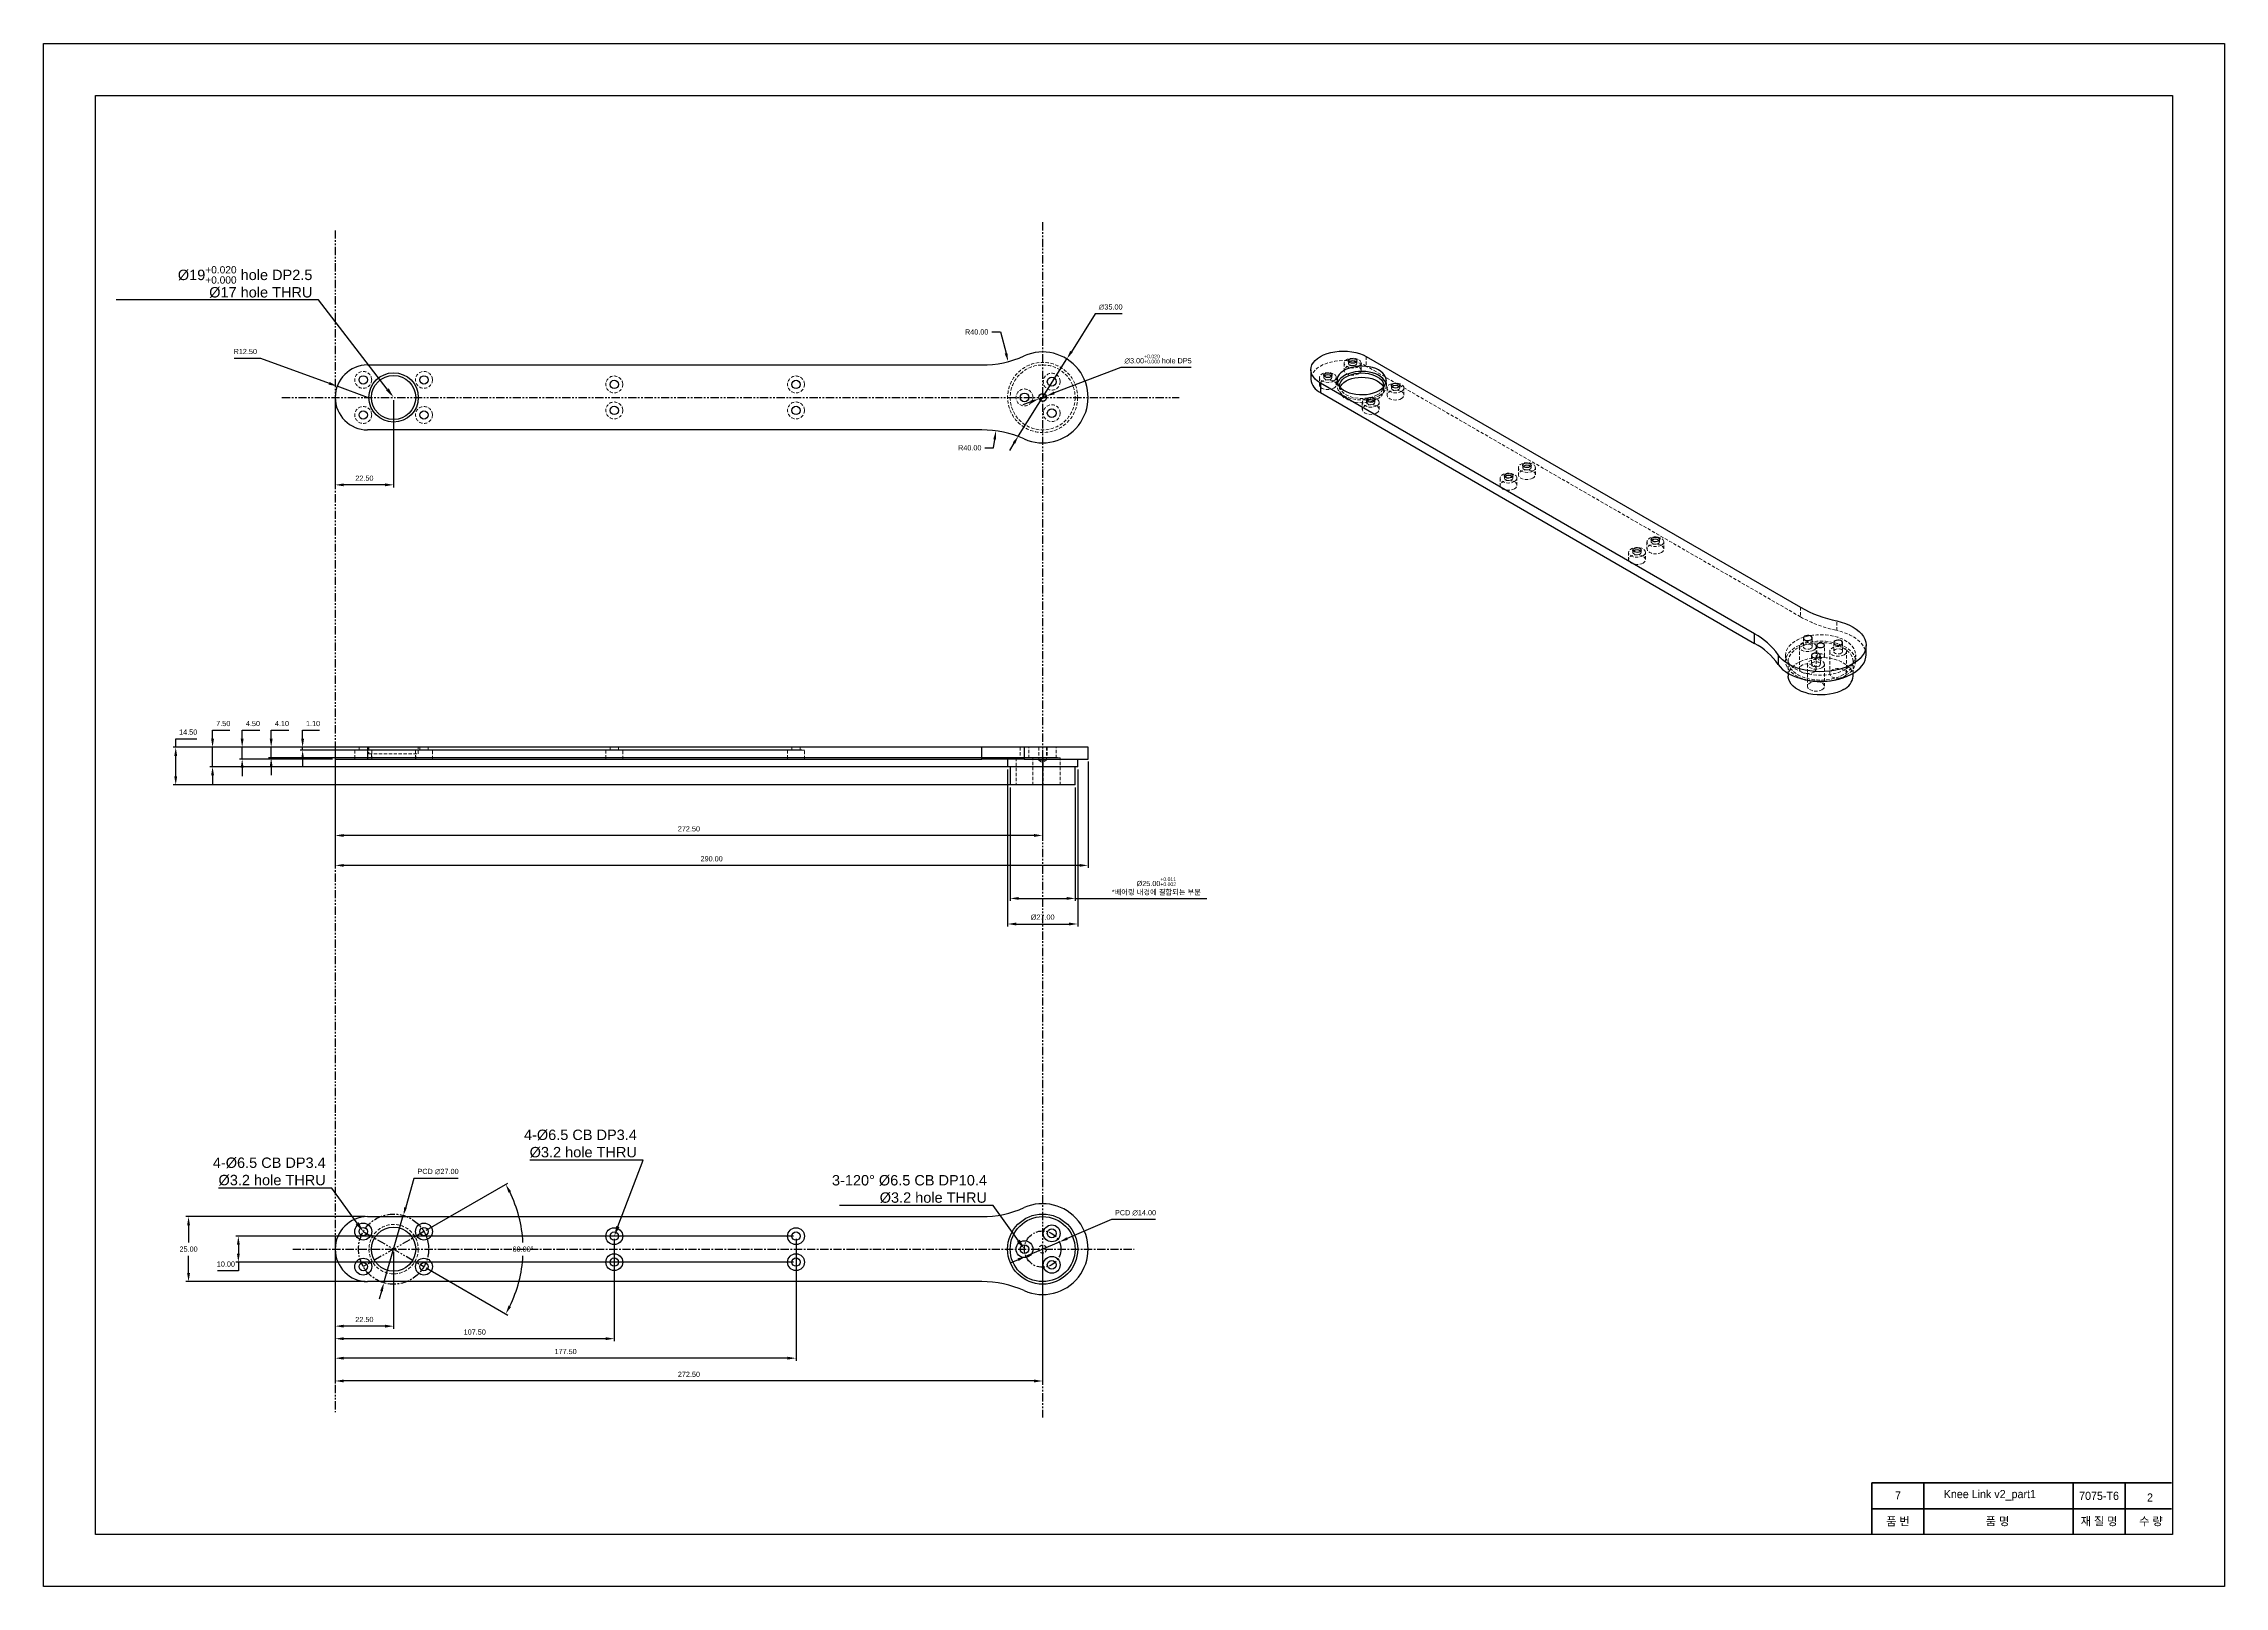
# Model space of a CAD drawing. Header units: millimetres. Extents: x 0 to 7560, y -1188 to 891.
# Drawn here: x 1680 to 2520, y -594 to 0 of the extents above; entities that cross this region are included whole.
import ezdxf
from ezdxf import colors
from ezdxf.entities.mleader import LeaderData, LeaderLine
from ezdxf.math import Vec2, Vec3

# ---------------------------------------------------------------- set-up
doc = ezdxf.new("R2010")
doc.units = ezdxf.units.MM
doc.header["$PDSIZE"] = -1
for name, pattern in [('CENTER', [10.16, 6.35, -1.27, 1.27, -1.27]), ('HIDDEN', [1.905, 1.27, -0.635]), ('PHANTOM', [12.7, 6.35, -1.27, 1.27, -1.27, 1.27, -1.27])]:
    doc.linetypes.add(name, pattern=pattern)
doc.layers.get('0').update_dxf_attribs({"lineweight": 50})
for name, color, linetype, lineweight in [('보조선', 1, 'PHANTOM', 25), ('중심선', 1, 'CENTER', 25), ('중요 치수', 4, 'Continuous', 18), ('치수선', 6, 'Continuous', 18)]:
    doc.layers.add(name, color=color, linetype=linetype, lineweight=lineweight)
doc.styles.get("Standard").update_dxf_attribs({"font": 'arial.ttf', "height": 2})
doc.dimstyles.new('ISO-25', dxfattribs={"dimtxt": 2.5, "dimasz": 2.5, "dimexe": 1.25, "dimexo": 0.625, "dimtad": 1, "dimtxsty": 'Standard', "dimcen": 2.5, "dimadec": 0, "dimazin": 0, "dimtfac": 1, "dimtmove": 0, "dimatfit": 3, "dimfxl": 1, "dimarcsym": 0})

# ---------------------------------------------------------------- blocks, each defined once
blk = doc.blocks.new('*D483')
at = {"layer": 'Defpoints', "color": 0, "ltscale": 0.5, "transparency": 16777216}
for p in [(1792.46, -270.71), (2064.96, -270.71), (1792.46, -304.65)]:
    blk.add_point(p, dxfattribs=at)
at = {"layer": '치수선', "color": 0, "lineweight": -2, "ltscale": 0.5, "transparency": 16777216}
for p, q in [((1792.46, -271.71), (1792.46, -305.65)), ((2064.96, -271.71), (2064.96, -305.65)), ((2061.66, -304.65), (1795.76, -304.65))]:
    blk.add_line(p, q, dxfattribs=at)
at = {"layer": '치수선', "color": 0, "ltscale": 0.5, "transparency": 16777216}
for points in [[(1795.76, -304.1), (1795.76, -305.2), (1792.46, -304.65)], [(2061.66, -304.1), (2061.66, -305.2), (2064.96, -304.65)]]:
    blk.add_solid(points, dxfattribs=at)
at = {"layer": '치수선', "color": 0, "ltscale": 0.5, "transparency": 16777216, "insert": (1928.71, -302.1), "char_height": 2, "attachment_point": 5}
blk.add_mtext('272.50', dxfattribs=at)
blk = doc.blocks.new('*D484')
at = {"layer": 'Defpoints', "color": 0, "ltscale": 0.5, "transparency": 16777216}
for p in [(1792.46, -275.21), (2082.46, -275.21), (1792.46, -316.17)]:
    blk.add_point(p, dxfattribs=at)
at = {"layer": '치수선', "color": 0, "lineweight": -2, "ltscale": 0.5, "transparency": 16777216}
for p, q in [((1792.46, -276.21), (1792.46, -317.17)), ((2082.46, -276.21), (2082.46, -317.17)), ((2079.16, -316.17), (1795.76, -316.17))]:
    blk.add_line(p, q, dxfattribs=at)
at = {"layer": '치수선', "color": 0, "ltscale": 0.5, "transparency": 16777216}
for points in [[(1795.76, -315.62), (1795.76, -316.72), (1792.46, -316.17)], [(2079.16, -315.62), (2079.16, -316.72), (2082.46, -316.17)]]:
    blk.add_solid(points, dxfattribs=at)
at = {"layer": '치수선', "color": 0, "ltscale": 0.5, "transparency": 16777216, "insert": (1937.46, -313.63), "char_height": 2, "attachment_point": 5}
blk.add_mtext('290.00', dxfattribs=at)
blk = doc.blocks.new('*D485')
at = {"layer": 'Defpoints', "color": 0, "ltscale": 0.5, "transparency": 16777216}
for p in [(1756.62, -270.71), (1792.46, -270.71), (1792.46, -275.21)]:
    blk.add_point(p, dxfattribs=at)
at = {"layer": '치수선', "color": 0, "lineweight": -2, "ltscale": 0.5, "transparency": 16777216}
for p, q in [((1756.62, -267.41), (1756.62, -264.11)), ((1756.62, -264.11), (1763.41, -264.11)), ((1791.46, -270.71), (1755.62, -270.71)), ((1791.46, -275.21), (1755.62, -275.21)), ((1756.62, -275.21), (1756.62, -270.71)), ((1756.62, -278.51), (1756.62, -281.81))]:
    blk.add_line(p, q, dxfattribs=at)
at = {"layer": '치수선', "color": 0, "ltscale": 0.5, "transparency": 16777216}
for points in [[(1756.07, -267.41), (1757.17, -267.41), (1756.62, -270.71)], [(1756.07, -278.51), (1757.17, -278.51), (1756.62, -275.21)]]:
    blk.add_solid(points, dxfattribs=at)
at = {"layer": '치수선', "color": 0, "ltscale": 0.5, "transparency": 16777216, "insert": (1760.78, -261.56), "char_height": 2, "attachment_point": 5}
blk.add_mtext('4.50', dxfattribs=at)
blk = doc.blocks.new('*D486')
at = {"layer": 'Defpoints', "color": 0, "ltscale": 0.5, "transparency": 16777216}
for p in [(1745.22, -270.71), (2078.46, -270.71), (2078.46, -278.21)]:
    blk.add_point(p, dxfattribs=at)
at = {"layer": '치수선', "color": 0, "lineweight": -2, "ltscale": 0.5, "transparency": 16777216}
for p, q in [((1745.22, -267.41), (1745.22, -264.11)), ((1745.22, -264.11), (1751.92, -264.11)), ((2077.46, -270.71), (1744.22, -270.71)), ((1745.22, -278.21), (1745.22, -270.71)), ((2077.46, -278.21), (1744.22, -278.21)), ((1745.22, -281.51), (1745.22, -284.81))]:
    blk.add_line(p, q, dxfattribs=at)
at = {"layer": '치수선', "color": 0, "ltscale": 0.5, "transparency": 16777216}
for points in [[(1744.67, -267.41), (1745.77, -267.41), (1745.22, -270.71)], [(1744.67, -281.51), (1745.77, -281.51), (1745.22, -278.21)]]:
    blk.add_solid(points, dxfattribs=at)
at = {"layer": '치수선', "color": 0, "ltscale": 0.5, "transparency": 16777216, "insert": (1749.33, -261.56), "char_height": 2, "attachment_point": 5}
blk.add_mtext('7.50', dxfattribs=at)
blk = doc.blocks.new('*D487')
at = {"layer": 'Defpoints', "color": 0, "ltscale": 0.5, "transparency": 16777216}
for p in [(1731.03, -270.71), (2077.46, -270.71), (2077.46, -285.21)]:
    blk.add_point(p, dxfattribs=at)
at = {"layer": '치수선', "color": 0, "lineweight": -2, "ltscale": 0.5, "transparency": 16777216}
for p, q in [((1731.03, -270.71), (1731.03, -267.41)), ((1731.03, -267.41), (1739.11, -267.41)), ((2076.46, -270.71), (1730.03, -270.71)), ((1731.03, -281.91), (1731.03, -274.01)), ((2076.46, -285.21), (1730.03, -285.21))]:
    blk.add_line(p, q, dxfattribs=at)
at = {"layer": '치수선', "color": 0, "ltscale": 0.5, "transparency": 16777216}
for points in [[(1730.48, -274.01), (1731.58, -274.01), (1731.03, -270.71)], [(1730.48, -281.91), (1731.58, -281.91), (1731.03, -285.21)]]:
    blk.add_solid(points, dxfattribs=at)
at = {"layer": '치수선', "color": 0, "ltscale": 0.5, "transparency": 16777216, "insert": (1735.83, -264.86), "char_height": 2, "attachment_point": 5}
blk.add_mtext('14.50', dxfattribs=at)
blk = doc.blocks.new('*D488')
at = {"layer": 'Defpoints', "color": 0, "ltscale": 0.5, "transparency": 16777216}
for p in [(2051.46, -278.21), (2078.46, -278.21), (2078.46, -338.74)]:
    blk.add_point(p, dxfattribs=at)
at = {"layer": '치수선', "color": 0, "lineweight": -2, "ltscale": 0.5, "transparency": 16777216}
for p, q in [((2051.46, -279.21), (2051.46, -339.74)), ((2078.46, -279.21), (2078.46, -339.74)), ((2054.76, -338.74), (2075.16, -338.74))]:
    blk.add_line(p, q, dxfattribs=at)
at = {"layer": '치수선', "color": 0, "ltscale": 0.5, "transparency": 16777216}
for points in [[(2054.76, -338.19), (2054.76, -339.29), (2051.46, -338.74)], [(2075.16, -338.19), (2075.16, -339.29), (2078.46, -338.74)]]:
    blk.add_solid(points, dxfattribs=at)
at = {"layer": '치수선', "color": 0, "ltscale": 0.5, "transparency": 16777216, "insert": (2064.96, -336.14), "char_height": 2, "attachment_point": 5}
blk.add_mtext('%%C27.00', dxfattribs=at)
blk = doc.blocks.new('*D489')
at = {"layer": 'Defpoints', "color": 0, "ltscale": 0.5, "transparency": 16777216}
for p in [(2052.46, -285.21), (2077.46, -285.21), (2077.46, -328.88)]:
    blk.add_point(p, dxfattribs=at)
at = {"layer": '중요 치수', "color": 0, "lineweight": -2, "ltscale": 0.5, "transparency": 16777216}
for p, q in [((2052.46, -286.21), (2052.46, -329.88)), ((2077.46, -286.21), (2077.46, -329.88)), ((2055.76, -328.88), (2074.16, -328.88)), ((2077.46, -328.88), (2128.18, -328.88))]:
    blk.add_line(p, q, dxfattribs=at)
at = {"layer": '중요 치수', "color": 0, "ltscale": 0.5, "transparency": 16777216}
for points in [[(2055.76, -328.33), (2055.76, -329.43), (2052.46, -328.88)], [(2074.16, -328.33), (2074.16, -329.43), (2077.46, -328.88)]]:
    blk.add_solid(points, dxfattribs=at)
at = {"layer": '중요 치수', "color": 0, "ltscale": 0.5, "transparency": 16777216, "insert": (2108.75, -324.24), "char_height": 2, "attachment_point": 5}
blk.add_mtext('%%C25.00{\\H0.7x;\\S+0.011^ +0.002;} \\P*{\\fGulim|b0|i0|c129|p50;베어링} {\\fGulim|b0|i0|c129|p50;내경에} {\\fGulim|b0|i0|c129|p50;결합되는} {\\fGulim|b0|i0|c129|p50;부분}', dxfattribs=at)
blk = doc.blocks.new('*D490')
at = {"layer": 'Defpoints', "color": 0, "ltscale": 0.5, "transparency": 16777216}
for p in [(1792.46, -135.99), (1814.96, -135.99), (1792.46, -169.65)]:
    blk.add_point(p, dxfattribs=at)
at = {"layer": '치수선', "color": 0, "lineweight": -2, "ltscale": 0.5, "transparency": 16777216}
for p, q in [((1792.46, -136.99), (1792.46, -170.65)), ((1814.96, -136.99), (1814.96, -170.65)), ((1811.66, -169.65), (1795.76, -169.65))]:
    blk.add_line(p, q, dxfattribs=at)
at = {"layer": '치수선', "color": 0, "ltscale": 0.5, "transparency": 16777216}
for points in [[(1795.76, -169.1), (1795.76, -170.2), (1792.46, -169.65)], [(1811.66, -169.1), (1811.66, -170.2), (1814.96, -169.65)]]:
    blk.add_solid(points, dxfattribs=at)
at = {"layer": '치수선', "color": 0, "ltscale": 0.5, "transparency": 16777216, "insert": (1803.71, -167.1), "char_height": 2, "attachment_point": 5}
blk.add_mtext('22.50', dxfattribs=at)
blk = doc.blocks.new('*D491')
at = {"layer": 'Defpoints', "color": 0, "ltscale": 0.5, "transparency": 16777216}
for p in [(1818.7, -450.95), (1811.22, -476.89)]:
    blk.add_point(p, dxfattribs=at)
at = {"layer": '치수선', "color": 0, "lineweight": -2, "ltscale": 0.5, "transparency": 16777216}
for p, q in [((1822.81, -436.67), (1819.61, -447.78)), ((1839.83, -436.67), (1822.81, -436.67)), ((1811.22, -476.89), (1818.7, -450.95)), ((1810.3, -480.06), (1809.39, -483.24))]:
    blk.add_line(p, q, dxfattribs=at)
at = {"layer": '치수선', "color": 0, "ltscale": 0.5, "transparency": 16777216}
for points in [[(1819.08, -447.62), (1820.14, -447.93), (1818.7, -450.95)], [(1809.77, -479.91), (1810.83, -480.22), (1811.22, -476.89)]]:
    blk.add_solid(points, dxfattribs=at)
at = {"layer": '치수선', "color": 0, "ltscale": 0.5, "transparency": 16777216, "insert": (1832.08, -434.07), "char_height": 2, "attachment_point": 5}
blk.add_mtext('PCD ∅27.00', dxfattribs=at)
blk = doc.blocks.new('*D492')
at = {"layer": 'Defpoints', "color": 0, "ltscale": 0.5, "transparency": 16777216}
for p in [(1803.27, -457.17), (1826.65, -457.17), (1803.27, -470.67), (1826.65, -470.67), (1864.07, -472.58)]:
    blk.add_point(p, dxfattribs=at)
at = {"layer": '치수선', "color": 0, "lineweight": -2, "ltscale": 0.5, "transparency": 16777216}
for p, q in [((1827.52, -456.67), (1859.01, -438.49)), ((1827.52, -471.17), (1859.01, -489.35))]:
    blk.add_line(p, q, dxfattribs=at)
for start, end in [(2.92558, 26.2054), (333.7946, 357.07442)]:
    blk.add_arc((1814.96, -463.92), 49.87, start, end, dxfattribs=at)
at = {"layer": '치수선', "color": 0, "ltscale": 0.5, "transparency": 16777216}
for points in [[(1859.21, -442.16), (1860.18, -441.64), (1858.14, -438.99)], [(1860.18, -486.2), (1859.21, -485.68), (1858.14, -488.85)]]:
    blk.add_solid(points, dxfattribs=at)
at = {"layer": '치수선', "color": 0, "ltscale": 0.5, "transparency": 16777216, "insert": (1864.82, -463.92), "char_height": 2, "attachment_point": 5}
blk.add_mtext('60.00°', dxfattribs=at)
blk = doc.blocks.new('*D493')
at = {"layer": 'Defpoints', "color": 0, "ltscale": 0.5, "transparency": 16777216}
for p in [(1792.46, -458.92), (1899.96, -458.92), (1792.46, -498.4)]:
    blk.add_point(p, dxfattribs=at)
at = {"layer": '치수선', "color": 0, "lineweight": -2, "ltscale": 0.5, "transparency": 16777216}
for p, q in [((1792.46, -459.92), (1792.46, -499.4)), ((1899.96, -459.92), (1899.96, -499.4)), ((1896.66, -498.4), (1795.76, -498.4))]:
    blk.add_line(p, q, dxfattribs=at)
at = {"layer": '치수선', "color": 0, "ltscale": 0.5, "transparency": 16777216}
for points in [[(1795.76, -497.85), (1795.76, -498.95), (1792.46, -498.4)], [(1896.66, -497.85), (1896.66, -498.95), (1899.96, -498.4)]]:
    blk.add_solid(points, dxfattribs=at)
at = {"layer": '치수선', "color": 0, "ltscale": 0.5, "transparency": 16777216, "insert": (1846.21, -495.86), "char_height": 2, "attachment_point": 5}
blk.add_mtext('107.50', dxfattribs=at)
blk = doc.blocks.new('*D494')
at = {"layer": 'Defpoints', "color": 0, "ltscale": 0.5, "transparency": 16777216}
for p in [(1792.46, -458.92), (1969.96, -458.92), (1792.46, -505.91)]:
    blk.add_point(p, dxfattribs=at)
at = {"layer": '치수선', "color": 0, "lineweight": -2, "ltscale": 0.5, "transparency": 16777216}
for p, q in [((1792.46, -459.92), (1792.46, -506.91)), ((1969.96, -459.92), (1969.96, -506.91)), ((1966.66, -505.91), (1795.76, -505.91))]:
    blk.add_line(p, q, dxfattribs=at)
at = {"layer": '치수선', "color": 0, "ltscale": 0.5, "transparency": 16777216}
for points in [[(1795.76, -505.36), (1795.76, -506.46), (1792.46, -505.91)], [(1966.66, -505.36), (1966.66, -506.46), (1969.96, -505.91)]]:
    blk.add_solid(points, dxfattribs=at)
at = {"layer": '치수선', "color": 0, "ltscale": 0.5, "transparency": 16777216, "insert": (1881.21, -503.36), "char_height": 2, "attachment_point": 5}
blk.add_mtext('177.50', dxfattribs=at)
blk = doc.blocks.new('*D495')
at = {"layer": 'Defpoints', "color": 0, "ltscale": 0.5, "transparency": 16777216}
for p in [(1792.46, -463.92), (2064.96, -463.92), (1792.46, -514.69)]:
    blk.add_point(p, dxfattribs=at)
at = {"layer": '치수선', "color": 0, "lineweight": -2, "ltscale": 0.5, "transparency": 16777216}
for p, q in [((1792.46, -464.92), (1792.46, -515.69)), ((2064.96, -464.92), (2064.96, -515.69)), ((2061.66, -514.69), (1795.76, -514.69))]:
    blk.add_line(p, q, dxfattribs=at)
at = {"layer": '치수선', "color": 0, "ltscale": 0.5, "transparency": 16777216}
for points in [[(1795.76, -514.14), (1795.76, -515.24), (1792.46, -514.69)], [(2061.66, -514.14), (2061.66, -515.24), (2064.96, -514.69)]]:
    blk.add_solid(points, dxfattribs=at)
at = {"layer": '치수선', "color": 0, "ltscale": 0.5, "transparency": 16777216, "insert": (1928.71, -512.14), "char_height": 2, "attachment_point": 5}
blk.add_mtext('272.50', dxfattribs=at)
blk = doc.blocks.new('*D496')
at = {"layer": 'Defpoints', "color": 0, "ltscale": 0.5, "transparency": 16777216}
for p in [(2063.56, -136.52), (2066.36, -135.45)]:
    blk.add_point(p, dxfattribs=at)
at = {"layer": '중요 치수', "color": 0, "lineweight": -2, "ltscale": 0.5, "transparency": 16777216}
for p, q in [((2095.09, -124.48), (2069.44, -134.28)), ((2122.2, -124.48), (2095.09, -124.48)), ((2060.47, -137.7), (2057.39, -138.88)), ((2063.56, -136.52), (2066.36, -135.45))]:
    blk.add_line(p, q, dxfattribs=at)
at = {"layer": '중요 치수', "color": 0, "ltscale": 0.5, "transparency": 16777216}
for points in [[(2069.25, -133.76), (2069.64, -134.79), (2066.36, -135.45)], [(2060.28, -137.19), (2060.67, -138.22), (2063.56, -136.52)]]:
    blk.add_solid(points, dxfattribs=at)
at = {"layer": '중요 치수', "color": 0, "ltscale": 0.5, "transparency": 16777216, "insert": (2109.41, -121.25), "char_height": 2, "attachment_point": 5}
blk.add_mtext('∅3.00{\\H0.7x;\\S+0.020^ +0.000;} hole DP5', dxfattribs=at)
blk = doc.blocks.new('*D497')
at = {"layer": 'Defpoints', "color": 0, "ltscale": 0.5, "transparency": 16777216}
for p in [(1969.96, -458.92), (1755.16, -468.92), (1969.96, -468.92)]:
    blk.add_point(p, dxfattribs=at)
at = {"layer": '치수선', "color": 0, "lineweight": -2, "ltscale": 0.5, "transparency": 16777216}
for p, q in [((1968.96, -458.92), (1754.16, -458.92)), ((1968.96, -468.92), (1754.16, -468.92)), ((1755.16, -462.22), (1755.16, -465.62)), ((1755.16, -468.92), (1755.16, -472.22)), ((1755.16, -472.22), (1747.08, -472.22))]:
    blk.add_line(p, q, dxfattribs=at)
at = {"layer": '치수선', "color": 0, "ltscale": 0.5, "transparency": 16777216}
for points in [[(1754.6, -462.22), (1755.71, -462.22), (1755.16, -458.92)], [(1754.6, -465.62), (1755.71, -465.62), (1755.16, -468.92)]]:
    blk.add_solid(points, dxfattribs=at)
at = {"layer": '치수선', "color": 0, "ltscale": 0.5, "transparency": 16777216, "insert": (1750.35, -469.68), "char_height": 2, "attachment_point": 5}
blk.add_mtext('10.00', dxfattribs=at)
blk = doc.blocks.new('*D498')
at = {"layer": 'Defpoints', "color": 0, "ltscale": 0.5, "transparency": 16777216}
for p in [(1804.96, -451.42), (1735.98, -476.42), (1804.96, -476.42)]:
    blk.add_point(p, dxfattribs=at)
at = {"layer": '치수선', "color": 0, "lineweight": -2, "ltscale": 0.5, "transparency": 16777216}
for p, q in [((1803.96, -451.42), (1734.98, -451.42)), ((1735.98, -454.72), (1735.98, -461.38)), ((1735.98, -473.12), (1735.98, -466.47)), ((1803.96, -476.42), (1734.98, -476.42))]:
    blk.add_line(p, q, dxfattribs=at)
at = {"layer": '치수선', "color": 0, "ltscale": 0.5, "transparency": 16777216}
for points in [[(1735.43, -454.72), (1736.53, -454.72), (1735.98, -451.42)], [(1735.43, -473.12), (1736.53, -473.12), (1735.98, -476.42)]]:
    blk.add_solid(points, dxfattribs=at)
at = {"layer": '치수선', "color": 0, "ltscale": 0.5, "transparency": 16777216, "insert": (1735.98, -463.92), "char_height": 2, "attachment_point": 5}
blk.add_mtext('25.00', dxfattribs=at)
blk = doc.blocks.new('*D499')
at = {"layer": 'Defpoints', "color": 0, "ltscale": 0.5, "transparency": 16777216}
for p in [(2071.39, -461.16), (2058.53, -466.68)]:
    blk.add_point(p, dxfattribs=at)
at = {"layer": '치수선', "color": 0, "lineweight": -2, "ltscale": 0.5, "transparency": 16777216}
for p, q in [((2091.46, -452.55), (2074.42, -459.86)), ((2108.47, -452.55), (2091.46, -452.55)), ((2058.53, -466.68), (2071.39, -461.16)), ((2055.49, -467.98), (2052.46, -469.29))]:
    blk.add_line(p, q, dxfattribs=at)
at = {"layer": '치수선', "color": 0, "ltscale": 0.5, "transparency": 16777216}
for points in [[(2074.21, -459.35), (2074.64, -460.36), (2071.39, -461.16)], [(2055.27, -467.48), (2055.71, -468.49), (2058.53, -466.68)]]:
    blk.add_solid(points, dxfattribs=at)
at = {"layer": '치수선', "color": 0, "ltscale": 0.5, "transparency": 16777216, "insert": (2100.73, -449.95), "char_height": 2, "attachment_point": 5}
blk.add_mtext('PCD ∅14.00', dxfattribs=at)
blk = doc.blocks.new('*D500')
at = {"layer": 'Defpoints', "color": 0, "ltscale": 0.5, "transparency": 16777216}
for p in [(1792.46, -463.92), (1814.96, -463.92), (1792.46, -493.58)]:
    blk.add_point(p, dxfattribs=at)
at = {"layer": '치수선', "color": 0, "lineweight": -2, "ltscale": 0.5, "transparency": 16777216}
for p, q in [((1792.46, -464.92), (1792.46, -494.58)), ((1814.96, -464.92), (1814.96, -494.58)), ((1811.66, -493.58), (1795.76, -493.58))]:
    blk.add_line(p, q, dxfattribs=at)
at = {"layer": '치수선', "color": 0, "ltscale": 0.5, "transparency": 16777216}
for points in [[(1795.76, -493.03), (1795.76, -494.13), (1792.46, -493.58)], [(1811.66, -493.03), (1811.66, -494.13), (1814.96, -493.58)]]:
    blk.add_solid(points, dxfattribs=at)
at = {"layer": '치수선', "color": 0, "ltscale": 0.5, "transparency": 16777216, "insert": (1803.71, -491.03), "char_height": 2, "attachment_point": 5}
blk.add_mtext('22.50', dxfattribs=at)
blk = doc.blocks.new('*D501')
at = {"layer": 'Defpoints', "color": 0, "ltscale": 0.5, "transparency": 16777216}
for p in [(1767.8, -270.71), (2071.71, -270.71), (2071.71, -274.81)]:
    blk.add_point(p, dxfattribs=at)
at = {"layer": '치수선', "color": 0, "lineweight": -2, "ltscale": 0.5, "transparency": 16777216}
for p, q in [((1767.8, -267.41), (1767.8, -264.11)), ((1767.8, -264.11), (1774.59, -264.11)), ((2070.71, -270.71), (1766.8, -270.71)), ((2070.71, -274.81), (1766.8, -274.81)), ((1767.8, -274.81), (1767.8, -270.71)), ((1767.8, -278.11), (1767.8, -281.41))]:
    blk.add_line(p, q, dxfattribs=at)
at = {"layer": '치수선', "color": 0, "ltscale": 0.5, "transparency": 16777216}
for points in [[(1767.25, -267.41), (1768.35, -267.41), (1767.8, -270.71)], [(1767.25, -278.11), (1768.35, -278.11), (1767.8, -274.81)]]:
    blk.add_solid(points, dxfattribs=at)
at = {"layer": '치수선', "color": 0, "ltscale": 0.5, "transparency": 16777216, "insert": (1771.96, -261.56), "char_height": 2, "attachment_point": 5}
blk.add_mtext('4.10', dxfattribs=at)
blk = doc.blocks.new('*D502')
at = {"layer": 'Defpoints', "color": 0, "ltscale": 0.5, "transparency": 16777216}
for p in [(1779.91, -270.71), (1973.21, -270.71), (1973.21, -271.81)]:
    blk.add_point(p, dxfattribs=at)
at = {"layer": '치수선', "color": 0, "lineweight": -2, "ltscale": 0.5, "transparency": 16777216}
for p, q in [((1779.91, -267.41), (1779.91, -264.11)), ((1779.91, -264.11), (1786.44, -264.11)), ((1972.21, -270.71), (1778.91, -270.71)), ((1972.21, -271.81), (1778.91, -271.81)), ((1779.91, -271.81), (1779.91, -270.71)), ((1779.91, -275.11), (1779.91, -278.41))]:
    blk.add_line(p, q, dxfattribs=at)
at = {"layer": '치수선', "color": 0, "ltscale": 0.5, "transparency": 16777216}
for points in [[(1779.36, -267.41), (1780.46, -267.41), (1779.91, -270.71)], [(1779.36, -275.11), (1780.46, -275.11), (1779.91, -271.81)]]:
    blk.add_solid(points, dxfattribs=at)
at = {"layer": '치수선', "color": 0, "ltscale": 0.5, "transparency": 16777216, "insert": (1783.94, -261.56), "char_height": 2, "attachment_point": 5}
blk.add_mtext('1.10', dxfattribs=at)
blk = doc.blocks.new('*D504')
at = {"layer": 'Defpoints', "color": 0, "ltscale": 0.5, "transparency": 16777216}
for p in [(1793.22, -131.69), (1804.96, -135.99)]:
    blk.add_point(p, dxfattribs=at)
at = {"layer": '치수선', "color": 0, "lineweight": -2, "ltscale": 0.5, "transparency": 16777216}
for p, q in [((1753.5, -120.87), (1763.68, -120.87)), ((1763.68, -120.87), (1790.12, -130.55)), ((1804.96, -135.99), (1793.22, -131.69))]:
    blk.add_line(p, q, dxfattribs=at)
at = {"layer": '치수선', "color": 0, "ltscale": 0.5, "transparency": 16777216}
blk.add_solid([(1790.31, -130.04), (1789.93, -131.07), (1793.22, -131.69)], dxfattribs=at)
at = {"layer": '치수선', "color": 0, "ltscale": 0.5, "transparency": 16777216, "insert": (1757.83, -118.32), "char_height": 2, "attachment_point": 5}
blk.add_mtext('R12.50', dxfattribs=at)
blk = doc.blocks.new('*D505')
at = {"layer": 'Defpoints', "color": 0, "ltscale": 0.5, "transparency": 16777216}
for p in [(2074.27, -121.17), (2055.65, -150.81)]:
    blk.add_point(p, dxfattribs=at)
at = {"layer": '치수선', "color": 0, "lineweight": -2, "ltscale": 0.5, "transparency": 16777216}
for p, q in [((2085.18, -103.82), (2076.03, -118.38)), ((2095.62, -103.82), (2085.18, -103.82)), ((2055.65, -150.81), (2074.27, -121.17)), ((2053.89, -153.6), (2052.13, -156.4))]:
    blk.add_line(p, q, dxfattribs=at)
at = {"layer": '치수선', "color": 0, "ltscale": 0.5, "transparency": 16777216}
for points in [[(2075.56, -118.08), (2076.49, -118.67), (2074.27, -121.17)], [(2053.42, -153.31), (2054.35, -153.89), (2055.65, -150.81)]]:
    blk.add_solid(points, dxfattribs=at)
at = {"layer": '치수선', "color": 0, "ltscale": 0.5, "transparency": 16777216, "insert": (2091.16, -101.21), "char_height": 2, "attachment_point": 5}
blk.add_mtext('∅35.00', dxfattribs=at)
blk = doc.blocks.new('*D506')
at = {"layer": 'Defpoints', "color": 0, "ltscale": 0.5, "transparency": 16777216}
for p in [(2041.51, -83.49), (2051.69, -122.17)]:
    blk.add_point(p, dxfattribs=at)
at = {"layer": '치수선', "color": 0, "lineweight": -2, "ltscale": 0.5, "transparency": 16777216}
for p, q in [((2045.39, -110.79), (2048.69, -110.79)), ((2048.69, -110.79), (2050.85, -118.98))]:
    blk.add_line(p, q, dxfattribs=at)
at = {"layer": '치수선', "color": 0, "ltscale": 0.5, "transparency": 16777216}
blk.add_solid([(2051.38, -118.84), (2050.31, -119.12), (2051.69, -122.17)], dxfattribs=at)
at = {"layer": '치수선', "color": 0, "ltscale": 0.5, "transparency": 16777216, "insert": (2039.54, -110.79), "char_height": 2, "attachment_point": 5}
blk.add_mtext('R40.00', dxfattribs=at)
blk = doc.blocks.new('*D507')
at = {"layer": 'Defpoints', "color": 0, "ltscale": 0.5, "transparency": 16777216}
for p in [(2046.94, -148.86), (2041.51, -188.49)]:
    blk.add_point(p, dxfattribs=at)
at = {"layer": '치수선', "color": 0, "lineweight": -2, "ltscale": 0.5, "transparency": 16777216}
for p, q in [((2042.74, -155.4), (2046.05, -155.4)), ((2046.05, -155.4), (2046.49, -152.13))]:
    blk.add_line(p, q, dxfattribs=at)
at = {"layer": '치수선', "color": 0, "ltscale": 0.5, "transparency": 16777216}
blk.add_solid([(2045.95, -152.06), (2047.04, -152.21), (2046.94, -148.86)], dxfattribs=at)
at = {"layer": '치수선', "color": 0, "ltscale": 0.5, "transparency": 16777216, "insert": (2036.89, -155.4), "char_height": 2, "attachment_point": 5}
blk.add_mtext('R40.00', dxfattribs=at)

msp = doc.modelspace()

# ---------------------------------------------------------------- linework, layer by layer
at = {"color": 7, "linetype": 'Continuous', "lineweight": 25}
for p, q in [((1804.958, -123.489), (2041.506, -123.489)), ((2168.279, -125.347), (2168.279, -129.022)), ((2189.618, -120.245), (2356.883, -216.805)), ((2339.205, -227.01), (2171.94, -130.45)), ((2171.94, -130.45), (2171.94, -134.124)), ((2171.94, -134.124), (2339.205, -230.684)), ((2041.506, -148.489), (1804.958, -148.489)), ((2339.205, -230.684), (2339.205, -227.01)), ((2348.282, -235.089), (2348.282, -238.764)), ((2382.127, -235.155), (2382.127, -231.481)), ((2352.127, -242.225), (2352.127, -243.32)), ((2377.127, -243.32), (2377.127, -242.225)), ((1792.458, -270.709), (1792.458, -275.209)), ((1804.958, -270.709), (1792.458, -270.709)), ((1792.458, -275.209), (1804.958, -275.209)), ((1804.958, -270.709), (1804.958, -275.209)), ((2041.506, -270.709), (1804.958, -270.709)), ((1804.958, -275.209), (2041.506, -275.209)), ((2041.506, -275.209), (2041.506, -270.709)), ((2057.82, -270.709), (2041.506, -270.709)), ((2057.82, -275.209), (2041.506, -275.209)), ((2051.458, -275.209), (2051.458, -278.209)), ((2057.82, -270.709), (2057.82, -275.209)), ((2082.458, -270.709), (2057.82, -270.709)), ((2057.82, -275.209), (2082.458, -275.209)), ((2078.458, -278.209), (2078.458, -275.209)), ((2082.458, -275.209), (2082.458, -270.709)), ((2078.458, -278.209), (2051.458, -278.209)), ((2052.458, -278.209), (2052.458, -285.209)), ((2077.458, -285.209), (2052.458, -285.209)), ((2077.458, -285.209), (2077.458, -278.209)), ((1804.958, -451.42), (2041.506, -451.42)), ((2041.506, -476.42), (1804.958, -476.42))]:
    msp.add_line(p, q, dxfattribs=at)
at = {"color": 7, "linetype": 'HIDDEN', "lineweight": 18}
for p, q in [((2181.106, -122.8), (2181.106, -125.576)), ((2182.756, -121.902), (2182.756, -122.8)), ((2185.956, -122.8), (2185.956, -121.902)), ((2187.606, -125.576), (2187.606, -122.8)), ((2189.618, -120.245), (2189.618, -123.919)), ((2356.883, -220.479), (2189.618, -123.919)), ((2171.56, -128.311), (2171.56, -131.087)), ((2173.21, -127.412), (2173.21, -128.311)), ((2176.41, -128.311), (2176.41, -127.412)), ((2178.06, -131.087), (2178.06, -128.311)), ((2178.35, -129.43), (2178.35, -131.471)), ((2179.35, -131.471), (2179.35, -133.104)), ((2196.35, -133.104), (2196.35, -131.471)), ((2197.35, -131.471), (2197.35, -129.43)), ((2197.64, -132.345), (2197.64, -135.121)), ((2199.29, -131.447), (2199.29, -132.345)), ((2202.49, -132.345), (2202.49, -131.447)), ((2204.14, -135.121), (2204.14, -132.345)), ((2188.094, -137.856), (2188.094, -140.632)), ((2189.744, -136.957), (2189.744, -137.856)), ((2192.944, -137.856), (2192.944, -136.957)), ((2194.594, -140.632), (2194.594, -137.856)), ((2241.169, -167.066), (2241.169, -169.842)), ((2242.819, -166.168), (2242.819, -167.066)), ((2246.019, -167.066), (2246.019, -166.168)), ((2247.669, -169.842), (2247.669, -167.066)), ((2248.24, -162.984), (2248.24, -165.76)), ((2249.89, -162.086), (2249.89, -162.984)), ((2253.09, -162.984), (2253.09, -162.086)), ((2254.74, -165.76), (2254.74, -162.984)), ((2297.737, -191.558), (2297.737, -194.335)), ((2299.387, -190.66), (2299.387, -191.558)), ((2302.587, -191.558), (2302.587, -190.66)), ((2304.237, -194.335), (2304.237, -191.558)), ((2290.666, -195.64), (2290.666, -198.417)), ((2292.316, -194.742), (2292.316, -195.64)), ((2295.516, -195.64), (2295.516, -194.742)), ((2297.166, -198.417), (2297.166, -195.64)), ((2356.883, -216.805), (2356.883, -220.479)), ((2370.878, -225.719), (2370.878, -222.045)), ((2351.127, -235.155), (2351.127, -237.605)), ((2356.427, -231.971), (2356.427, -240.463)), ((2357.977, -228.623), (2357.977, -231.971)), ((2361.377, -231.971), (2361.377, -228.623)), ((2362.927, -240.463), (2362.927, -231.971)), ((2363.127, -231.481), (2363.127, -235.563)), ((2366.127, -235.563), (2366.127, -231.481)), ((2368.139, -233.782), (2368.139, -242.274)), ((2369.689, -230.435), (2369.689, -233.782)), ((2373.089, -233.782), (2373.089, -230.435)), ((2374.639, -242.274), (2374.639, -233.782)), ((2378.127, -237.605), (2378.127, -235.155)), ((2352.127, -237.605), (2352.127, -242.225)), ((2359.565, -238.732), (2359.565, -247.224)), ((2361.115, -235.384), (2361.115, -238.732)), ((2364.515, -238.732), (2364.515, -235.384)), ((2366.065, -247.224), (2366.065, -238.732)), ((2377.127, -242.225), (2377.127, -237.605)), ((1806.516, -271.809), (1800.016, -271.809)), ((1800.016, -271.809), (1800.016, -275.209)), ((1801.666, -270.709), (1801.666, -271.809)), ((1804.866, -271.809), (1804.866, -270.709)), ((1804.958, -270.709), (1804.958, -275.209)), ((1805.458, -270.709), (1805.458, -273.209)), ((1805.458, -273.209), (1824.458, -273.209)), ((1806.458, -273.209), (1806.458, -275.209)), ((1806.516, -275.209), (1806.516, -271.809)), ((1829.899, -271.809), (1823.399, -271.809)), ((1823.399, -271.809), (1823.399, -275.209)), ((1823.458, -275.209), (1823.458, -273.209)), ((1824.458, -273.209), (1824.458, -270.709)), ((1825.049, -270.709), (1825.049, -271.809)), ((1828.249, -271.809), (1828.249, -270.709)), ((1829.899, -275.209), (1829.899, -271.809)), ((1903.208, -271.809), (1896.708, -271.809)), ((1896.708, -271.809), (1896.708, -275.209)), ((1898.358, -270.709), (1898.358, -271.809)), ((1901.558, -271.809), (1901.558, -270.709)), ((1903.208, -275.209), (1903.208, -271.809)), ((1973.208, -271.809), (1966.708, -271.809)), ((1966.708, -271.809), (1966.708, -275.209)), ((1968.358, -270.709), (1968.358, -271.809)), ((1971.558, -271.809), (1971.558, -270.709)), ((1973.208, -275.209), (1973.208, -271.809)), ((2041.506, -270.709), (2041.506, -275.209)), ((2061.208, -274.809), (2054.708, -274.809)), ((2054.708, -274.809), (2054.708, -285.209)), ((2056.258, -270.709), (2056.258, -274.809)), ((2057.82, -275.209), (2057.82, -270.709)), ((2059.658, -274.809), (2059.658, -270.709)), ((2061.208, -285.209), (2061.208, -274.809)), ((2063.458, -270.709), (2063.458, -275.709)), ((2063.458, -275.709), (2066.458, -275.709)), ((2063.458, -275.709), (2064.958, -276.611)), ((2064.958, -276.611), (2066.458, -275.709)), ((2071.708, -274.809), (2065.208, -274.809)), ((2065.208, -274.809), (2065.208, -285.209)), ((2066.458, -275.709), (2066.458, -270.709)), ((2066.758, -270.709), (2066.758, -274.809)), ((2070.158, -274.809), (2070.158, -270.709)), ((2071.708, -285.209), (2071.708, -274.809))]:
    msp.add_line(p, q, dxfattribs=at)
for p, q in [((2384.396, -553.871), (2499.793, -553.871)), ((2384.396, -573.871), (2384.396, -553.871)), ((2404.396, -573.871), (2404.396, -553.871)), ((2461.879, -573.871), (2461.879, -553.871)), ((2481.879, -573.871), (2481.879, -553.871)), ((2384.396, -563.871), (2499.793, -563.871))]:
    msp.add_line(p, q)
at = {"color": 7, "linetype": 'Continuous', "lineweight": 25, "flags": 128}
for points in [[(2171.94, -130.45), (2170.862, -129.74), (2169.954, -128.956), (2169.231, -128.109), (2168.705, -127.215), (2168.386, -126.289), (2168.279, -125.347), (2168.386, -124.406), (2168.705, -123.48), (2169.231, -122.586), (2169.954, -121.739), (2170.862, -120.955), (2171.94, -120.245), (2173.17, -119.623), (2174.529, -119.098), (2175.996, -118.681), (2177.544, -118.377), (2179.148, -118.193), (2180.779, -118.131), (2182.411, -118.193), (2184.015, -118.377), (2185.563, -118.681), (2187.029, -119.098), (2188.389, -119.623), (2189.618, -120.245)], [(2194.568, -133.307), (2195.474, -132.702), (2196.218, -132.026), (2196.784, -131.295), (2197.159, -130.524), (2197.336, -129.73), (2197.311, -128.929), (2197.084, -128.14), (2196.66, -127.377), (2196.049, -126.659), (2195.262, -125.999), (2194.318, -125.413), (2193.236, -124.912), (2192.039, -124.507), (2190.753, -124.208), (2189.405, -124.019), (2188.024, -123.946), (2186.639, -123.99), (2185.28, -124.15), (2183.976, -124.422), (2182.754, -124.801), (2181.641, -125.279), (2180.66, -125.845), (2179.833, -126.488), (2179.176, -127.193), (2178.705, -127.946), (2178.428, -128.73), (2178.352, -129.53), (2178.478, -130.327), (2178.805, -131.105), (2179.324, -131.848), (2180.024, -132.539), (2180.892, -133.163), (2181.908, -133.708), (2183.05, -134.162), (2184.295, -134.515), (2185.616, -134.76), (2186.984, -134.891), (2188.371, -134.906), (2189.746, -134.803), (2191.081, -134.587), (2192.348, -134.26), (2193.518, -133.831), (2194.568, -133.307)], [(2197.184, -130.45), (2197.084, -130.181), (2196.66, -129.419), (2196.049, -128.7), (2195.262, -128.04), (2194.318, -127.454), (2193.236, -126.953), (2192.039, -126.549), (2190.753, -126.249), (2189.405, -126.061), (2188.024, -125.988), (2186.639, -126.031), (2185.28, -126.191), (2183.976, -126.464), (2182.754, -126.843), (2181.641, -127.32), (2180.66, -127.886), (2179.833, -128.529), (2179.176, -129.234), (2178.705, -129.987), (2178.516, -130.45)], [(2185.488, -122.555), (2185.003, -122.747), (2184.43, -122.824), (2183.848, -122.777), (2183.334, -122.612), (2182.959, -122.351), (2182.772, -122.029), (2182.799, -121.69), (2183.036, -121.38), (2183.452, -121.14), (2183.99, -121.003), (2184.577, -120.987), (2185.135, -121.095), (2185.587, -121.312), (2185.873, -121.608), (2185.955, -121.944), (2185.82, -122.275), (2185.488, -122.555)], [(2175.942, -128.066), (2175.457, -128.257), (2174.884, -128.335), (2174.302, -128.288), (2173.788, -128.123), (2173.413, -127.862), (2173.226, -127.54), (2173.253, -127.201), (2173.49, -126.89), (2173.906, -126.65), (2174.444, -126.513), (2175.031, -126.498), (2175.589, -126.606), (2176.041, -126.822), (2176.327, -127.119), (2176.409, -127.455), (2176.274, -127.786), (2175.942, -128.066)], [(2179.386, -131.92), (2179.35, -131.471), (2179.455, -130.703), (2179.766, -129.955), (2180.277, -129.243), (2180.974, -128.587), (2181.84, -128.001), (2182.854, -127.501), (2183.991, -127.099), (2185.224, -126.804), (2186.521, -126.624), (2187.85, -126.564), (2189.18, -126.624), (2190.477, -126.804), (2191.709, -127.099), (2192.847, -127.501), (2193.861, -128.001), (2194.727, -128.587), (2195.424, -129.243), (2195.934, -129.955), (2196.246, -130.703), (2196.35, -131.471), (2196.315, -131.92)], [(2179.536, -132.083), (2179.766, -131.588), (2180.277, -130.876), (2180.974, -130.22), (2181.84, -129.634), (2182.854, -129.134), (2183.991, -128.732), (2185.224, -128.437), (2186.521, -128.257), (2187.85, -128.197), (2189.18, -128.257), (2190.477, -128.437), (2191.709, -128.732), (2192.847, -129.134), (2193.861, -129.634), (2194.727, -130.22), (2195.424, -130.876), (2195.934, -131.588), (2196.164, -132.083)], [(2202.022, -132.1), (2201.537, -132.292), (2200.964, -132.369), (2200.382, -132.322), (2199.868, -132.157), (2199.493, -131.896), (2199.306, -131.574), (2199.333, -131.235), (2199.57, -130.925), (2199.986, -130.685), (2200.524, -130.547), (2201.111, -130.532), (2201.669, -130.64), (2202.121, -130.857), (2202.407, -131.153), (2202.489, -131.489), (2202.354, -131.82), (2202.022, -132.1)], [(2192.476, -137.61), (2191.991, -137.802), (2191.418, -137.88), (2190.836, -137.833), (2190.322, -137.668), (2189.947, -137.407), (2189.76, -137.085), (2189.787, -136.746), (2190.024, -136.435), (2190.44, -136.195), (2190.978, -136.058), (2191.565, -136.043), (2192.123, -136.15), (2192.575, -136.367), (2192.862, -136.664), (2192.943, -137), (2192.808, -137.33), (2192.476, -137.61)], [(2245.55, -166.821), (2245.065, -167.013), (2244.493, -167.091), (2243.91, -167.044), (2243.397, -166.879), (2243.021, -166.617), (2242.834, -166.296), (2242.861, -165.956), (2243.099, -165.646), (2243.515, -165.406), (2244.053, -165.269), (2244.64, -165.253), (2245.197, -165.361), (2245.65, -165.578), (2245.936, -165.874), (2246.017, -166.211), (2245.883, -166.541), (2245.55, -166.821)], [(2252.621, -162.739), (2252.136, -162.931), (2251.564, -163.009), (2250.982, -162.962), (2250.468, -162.796), (2250.092, -162.535), (2249.905, -162.213), (2249.932, -161.874), (2250.17, -161.564), (2250.586, -161.324), (2251.124, -161.187), (2251.711, -161.171), (2252.269, -161.279), (2252.721, -161.496), (2253.007, -161.792), (2253.088, -162.129), (2252.954, -162.459), (2252.621, -162.739)], [(2302.119, -191.313), (2301.634, -191.505), (2301.061, -191.583), (2300.479, -191.536), (2299.965, -191.371), (2299.59, -191.11), (2299.403, -190.788), (2299.43, -190.449), (2299.667, -190.138), (2300.083, -189.898), (2300.621, -189.761), (2301.209, -189.745), (2301.766, -189.853), (2302.218, -190.07), (2302.505, -190.367), (2302.586, -190.703), (2302.451, -191.033), (2302.119, -191.313)], [(2295.048, -195.395), (2294.563, -195.587), (2293.99, -195.665), (2293.408, -195.618), (2292.894, -195.453), (2292.519, -195.192), (2292.332, -194.87), (2292.359, -194.531), (2292.596, -194.22), (2293.012, -193.98), (2293.55, -193.843), (2294.137, -193.827), (2294.695, -193.935), (2295.147, -194.152), (2295.433, -194.449), (2295.515, -194.785), (2295.38, -195.115), (2295.048, -195.395)], [(2370.878, -222.045), (2372.598, -222.487), (2374.225, -223.033), (2375.741, -223.677), (2377.129, -224.411), (2378.372, -225.227), (2379.456, -226.116), (2380.368, -227.066), (2381.098, -228.068), (2381.638, -229.109), (2381.981, -230.177), (2382.123, -231.261), (2382.063, -232.347), (2381.8, -233.423), (2381.34, -234.477), (2380.685, -235.496), (2379.845, -236.468), (2378.829, -237.383), (2377.649, -238.23), (2376.318, -238.998), (2374.852, -239.679), (2373.267, -240.266), (2371.583, -240.751), (2369.817, -241.129), (2367.992, -241.395), (2366.128, -241.546), (2364.247, -241.581), (2362.37, -241.499), (2360.519, -241.301), (2358.716, -240.989), (2356.981, -240.568), (2355.334, -240.041), (2353.795, -239.415), (2352.382, -238.698), (2351.11, -237.897), (2349.994, -237.021), (2349.048, -236.082), (2348.282, -235.089)], [(2348.282, -238.764), (2349.048, -239.756), (2349.994, -240.696), (2351.11, -241.571), (2352.382, -242.372), (2353.795, -243.09), (2355.334, -243.715), (2356.981, -244.242), (2358.716, -244.664), (2360.519, -244.975), (2362.37, -245.173), (2364.247, -245.255), (2366.128, -245.22), (2367.992, -245.069), (2369.817, -244.803), (2371.583, -244.425), (2373.267, -243.94), (2374.852, -243.354), (2376.318, -242.672), (2377.649, -241.904), (2378.829, -241.058), (2379.845, -240.143), (2380.685, -239.17), (2381.34, -238.151), (2381.8, -237.098), (2382.063, -236.022), (2382.127, -235.155)], [(2360.879, -229.317), (2361.218, -229.038), (2361.371, -228.709), (2361.319, -228.369), (2361.07, -228.06), (2360.652, -227.819), (2360.117, -227.675), (2359.529, -227.645), (2358.959, -227.734), (2358.475, -227.929), (2358.137, -228.208), (2357.984, -228.538), (2358.035, -228.877), (2358.285, -229.186), (2358.702, -229.427), (2359.237, -229.571), (2359.825, -229.601), (2360.396, -229.513), (2360.879, -229.317)], [(2364.017, -236.078), (2364.356, -235.799), (2364.509, -235.469), (2364.457, -235.13), (2364.208, -234.821), (2363.79, -234.58), (2363.255, -234.436), (2362.667, -234.406), (2362.097, -234.494), (2361.613, -234.69), (2361.275, -234.969), (2361.122, -235.298), (2361.173, -235.638), (2361.423, -235.947), (2361.84, -236.188), (2362.375, -236.332), (2362.964, -236.362), (2363.534, -236.273), (2364.017, -236.078)], [(2363.566, -230.868), (2363.255, -231.131), (2363.129, -231.441), (2363.205, -231.756), (2363.473, -232.034), (2363.897, -232.237), (2364.42, -232.338), (2364.971, -232.323), (2365.475, -232.195), (2365.865, -231.97), (2366.087, -231.679), (2366.113, -231.361), (2365.938, -231.059), (2365.585, -230.814), (2365.104, -230.66), (2364.558, -230.616), (2364.021, -230.688), (2363.566, -230.868)], [(2372.591, -231.129), (2372.929, -230.849), (2373.082, -230.52), (2373.031, -230.181), (2372.781, -229.872), (2372.364, -229.631), (2371.829, -229.487), (2371.24, -229.457), (2370.67, -229.545), (2370.186, -229.741), (2369.848, -230.02), (2369.695, -230.349), (2369.746, -230.689), (2369.996, -230.998), (2370.413, -231.239), (2370.949, -231.383), (2371.537, -231.412), (2372.107, -231.324), (2372.591, -231.129)], [(2373.466, -248.423), (2372.263, -249.034), (2370.935, -249.55), (2369.503, -249.965), (2367.991, -250.27), (2366.424, -250.462), (2364.827, -250.536), (2363.228, -250.491), (2361.651, -250.329), (2360.123, -250.052), (2358.668, -249.664), (2357.312, -249.172), (2356.076, -248.584), (2354.98, -247.909), (2354.043, -247.16), (2353.279, -246.347), (2352.702, -245.484), (2352.321, -244.586), (2352.142, -243.667), (2352.127, -243.32)]]:
    msp.add_lwpolyline(points, dxfattribs=at)
at = {"color": 7, "linetype": 'HIDDEN', "lineweight": 18, "flags": 128}
for points in [[(2189.618, -123.919), (2188.389, -123.297), (2187.029, -122.773), (2185.563, -122.355), (2184.015, -122.052), (2182.411, -121.868), (2180.779, -121.806), (2179.148, -121.868), (2177.544, -122.052), (2175.996, -122.355), (2174.529, -122.773), (2173.17, -123.297), (2171.94, -123.919), (2170.862, -124.629), (2169.954, -125.414), (2169.231, -126.26), (2168.705, -127.154), (2168.386, -128.08), (2168.279, -129.022)], [(2186.654, -124.127), (2186.011, -124.415), (2185.263, -124.602), (2184.458, -124.675), (2183.647, -124.631), (2182.881, -124.472), (2182.207, -124.207), (2181.668, -123.854), (2181.298, -123.435), (2181.121, -122.976), (2181.146, -122.506), (2181.374, -122.055), (2181.788, -121.65), (2182.364, -121.317), (2183.066, -121.078), (2183.848, -120.947), (2184.662, -120.932), (2185.457, -121.035), (2186.183, -121.248), (2186.794, -121.559), (2187.252, -121.948), (2187.528, -122.391), (2187.605, -122.859), (2187.477, -123.323), (2187.154, -123.755), (2186.654, -124.127)], [(2186.654, -126.903), (2186.011, -127.191), (2185.263, -127.378), (2184.458, -127.451), (2183.647, -127.407), (2182.881, -127.248), (2182.207, -126.983), (2181.668, -126.631), (2181.298, -126.212), (2181.121, -125.753), (2181.146, -125.283), (2181.374, -124.831), (2181.788, -124.426), (2182.364, -124.094), (2183.066, -123.854), (2183.848, -123.723), (2184.662, -123.708), (2185.457, -123.811), (2186.183, -124.024), (2186.794, -124.335), (2187.252, -124.724), (2187.528, -125.167), (2187.605, -125.635), (2187.477, -126.1), (2187.154, -126.531), (2186.654, -126.903)], [(2185.488, -123.453), (2185.003, -123.645), (2184.43, -123.723), (2183.848, -123.676), (2183.334, -123.511), (2182.959, -123.249), (2182.772, -122.928), (2182.799, -122.588), (2182.958, -122.351)], [(2185.754, -122.351), (2185.873, -122.506), (2185.955, -122.843), (2185.82, -123.173), (2185.488, -123.453)], [(2177.108, -129.637), (2176.465, -129.926), (2175.717, -130.112), (2174.912, -130.186), (2174.101, -130.142), (2173.335, -129.982), (2172.661, -129.718), (2172.122, -129.365), (2171.753, -128.946), (2171.575, -128.487), (2171.6, -128.017), (2171.828, -127.566), (2172.242, -127.161), (2172.818, -126.828), (2173.52, -126.589), (2174.302, -126.458), (2175.116, -126.443), (2175.911, -126.545), (2176.637, -126.759), (2177.248, -127.07), (2177.706, -127.459), (2177.982, -127.901), (2178.059, -128.37), (2177.931, -128.834), (2177.608, -129.266), (2177.108, -129.637)], [(2177.108, -132.414), (2176.465, -132.702), (2175.717, -132.889), (2174.912, -132.962), (2174.101, -132.918), (2173.335, -132.759), (2172.661, -132.494), (2172.122, -132.141), (2171.753, -131.722), (2171.575, -131.263), (2171.6, -130.793), (2171.828, -130.342), (2172.242, -129.937), (2172.818, -129.604), (2173.52, -129.365), (2174.302, -129.234), (2175.116, -129.219), (2175.911, -129.322), (2176.637, -129.535), (2177.248, -129.846), (2177.706, -130.235), (2177.982, -130.678), (2178.059, -131.146), (2177.931, -131.61), (2177.608, -132.042), (2177.108, -132.414)], [(2175.942, -128.964), (2175.457, -129.156), (2174.884, -129.233), (2174.302, -129.186), (2173.788, -129.021), (2173.413, -128.76), (2173.226, -128.438), (2173.253, -128.099), (2173.412, -127.862)], [(2176.209, -127.862), (2176.327, -128.017), (2176.409, -128.353), (2176.274, -128.684), (2175.942, -128.964)], [(2178.516, -130.45), (2178.428, -130.772), (2178.352, -131.571), (2178.478, -132.368), (2178.805, -133.147), (2179.324, -133.889), (2180.024, -134.58), (2180.892, -135.205), (2181.908, -135.75), (2183.05, -136.204), (2184.295, -136.557), (2185.616, -136.801), (2186.984, -136.932), (2188.371, -136.947), (2189.746, -136.845), (2191.081, -136.628), (2192.348, -136.302), (2193.518, -135.872), (2194.568, -135.349)], [(2193.861, -136.574), (2192.847, -137.074), (2191.709, -137.476), (2190.477, -137.771), (2189.18, -137.951), (2187.85, -138.011), (2186.521, -137.951), (2185.224, -137.771), (2183.991, -137.476), (2182.854, -137.074), (2181.84, -136.574), (2180.974, -135.988), (2180.277, -135.332), (2179.766, -134.62), (2179.455, -133.872), (2179.35, -133.104), (2179.455, -132.336), (2179.536, -132.083)], [(2193.861, -134.941), (2192.847, -135.441), (2191.709, -135.843), (2190.477, -136.138), (2189.18, -136.317), (2187.85, -136.378), (2186.521, -136.317), (2185.224, -136.138), (2183.991, -135.843), (2182.854, -135.441), (2181.84, -134.941), (2180.974, -134.355), (2180.277, -133.699), (2179.766, -132.987), (2179.455, -132.239), (2179.386, -131.92)], [(2194.568, -135.349), (2195.474, -134.743), (2196.218, -134.067), (2196.784, -133.336), (2197.159, -132.565), (2197.336, -131.771), (2197.311, -130.971), (2197.184, -130.45)], [(2203.188, -133.671), (2202.545, -133.96), (2201.797, -134.146), (2200.992, -134.22), (2200.181, -134.176), (2199.415, -134.016), (2198.741, -133.752), (2198.202, -133.399), (2197.833, -132.98), (2197.655, -132.521), (2197.68, -132.051), (2197.908, -131.6), (2198.322, -131.195), (2198.898, -130.862), (2199.6, -130.623), (2200.382, -130.492), (2201.196, -130.477), (2201.991, -130.58), (2202.717, -130.793), (2203.328, -131.104), (2203.786, -131.493), (2204.062, -131.936), (2204.139, -132.404), (2204.011, -132.868), (2203.688, -133.3), (2203.188, -133.671)], [(2203.188, -136.448), (2202.545, -136.736), (2201.797, -136.923), (2200.992, -136.996), (2200.181, -136.952), (2199.415, -136.793), (2198.741, -136.528), (2198.202, -136.176), (2197.833, -135.757), (2197.655, -135.298), (2197.68, -134.828), (2197.908, -134.376), (2198.322, -133.971), (2198.898, -133.639), (2199.6, -133.399), (2200.382, -133.268), (2201.196, -133.253), (2201.991, -133.356), (2202.717, -133.569), (2203.328, -133.88), (2203.786, -134.269), (2204.062, -134.712), (2204.139, -135.18), (2204.011, -135.644), (2203.688, -136.076), (2203.188, -136.448)], [(2202.022, -132.998), (2201.537, -133.19), (2200.964, -133.267), (2200.382, -133.221), (2199.868, -133.055), (2199.493, -132.794), (2199.306, -132.472), (2199.333, -132.133), (2199.492, -131.896)], [(2202.289, -131.896), (2202.407, -132.051), (2202.489, -132.387), (2202.354, -132.718), (2202.022, -132.998)], [(2193.643, -139.182), (2192.999, -139.47), (2192.251, -139.657), (2191.447, -139.731), (2190.635, -139.687), (2189.869, -139.527), (2189.195, -139.263), (2188.656, -138.91), (2188.287, -138.491), (2188.109, -138.032), (2188.134, -137.562), (2188.362, -137.11), (2188.776, -136.706), (2189.352, -136.373), (2190.054, -136.134), (2190.836, -136.002), (2191.65, -135.988), (2192.445, -136.09), (2193.171, -136.304), (2193.782, -136.615), (2194.24, -137.004), (2194.516, -137.446), (2194.593, -137.914), (2194.465, -138.379), (2194.142, -138.811), (2193.643, -139.182)], [(2193.643, -141.958), (2192.999, -142.247), (2192.251, -142.433), (2191.447, -142.507), (2190.635, -142.463), (2189.869, -142.303), (2189.195, -142.039), (2188.656, -141.686), (2188.287, -141.267), (2188.109, -140.808), (2188.134, -140.338), (2188.362, -139.887), (2188.776, -139.482), (2189.352, -139.149), (2190.054, -138.91), (2190.836, -138.779), (2191.65, -138.764), (2192.445, -138.867), (2193.171, -139.08), (2193.782, -139.391), (2194.24, -139.78), (2194.516, -140.223), (2194.593, -140.691), (2194.465, -141.155), (2194.142, -141.587), (2193.643, -141.958)], [(2192.476, -138.509), (2191.991, -138.701), (2191.418, -138.778), (2190.836, -138.731), (2190.322, -138.566), (2189.947, -138.305), (2189.76, -137.983), (2189.787, -137.644), (2189.946, -137.406)], [(2192.743, -137.406), (2192.862, -137.562), (2192.943, -137.898), (2192.808, -138.229), (2192.476, -138.509)], [(2246.717, -168.393), (2246.073, -168.681), (2245.326, -168.868), (2244.521, -168.941), (2243.71, -168.897), (2242.943, -168.738), (2242.27, -168.473), (2241.731, -168.121), (2241.361, -167.702), (2241.183, -167.243), (2241.209, -166.773), (2241.436, -166.321), (2241.851, -165.916), (2242.427, -165.584), (2243.128, -165.344), (2243.911, -165.213), (2244.725, -165.198), (2245.52, -165.301), (2246.246, -165.514), (2246.857, -165.825), (2247.315, -166.214), (2247.591, -166.657), (2247.667, -167.125), (2247.54, -167.59), (2247.216, -168.021), (2246.717, -168.393)], [(2246.717, -171.169), (2246.073, -171.457), (2245.326, -171.644), (2244.521, -171.718), (2243.71, -171.673), (2242.943, -171.514), (2242.27, -171.25), (2241.731, -170.897), (2241.361, -170.478), (2241.183, -170.019), (2241.209, -169.549), (2241.436, -169.097), (2241.851, -168.692), (2242.427, -168.36), (2243.128, -168.12), (2243.911, -167.989), (2244.725, -167.974), (2245.52, -168.077), (2246.246, -168.291), (2246.857, -168.602), (2247.315, -168.991), (2247.591, -169.433), (2247.667, -169.901), (2247.54, -170.366), (2247.216, -170.797), (2246.717, -171.169)], [(2245.55, -167.719), (2245.065, -167.911), (2244.493, -167.989), (2243.91, -167.942), (2243.397, -167.777), (2243.021, -167.516), (2242.834, -167.194), (2242.861, -166.855), (2243.021, -166.617)], [(2245.817, -166.617), (2245.936, -166.773), (2246.017, -167.109), (2245.883, -167.439), (2245.55, -167.719)], [(2253.788, -164.311), (2253.144, -164.599), (2252.397, -164.786), (2251.592, -164.859), (2250.781, -164.815), (2250.015, -164.656), (2249.341, -164.391), (2248.802, -164.039), (2248.432, -163.62), (2248.254, -163.161), (2248.28, -162.691), (2248.507, -162.239), (2248.922, -161.834), (2249.498, -161.502), (2250.199, -161.262), (2250.982, -161.131), (2251.796, -161.116), (2252.591, -161.219), (2253.317, -161.432), (2253.928, -161.743), (2254.386, -162.132), (2254.662, -162.575), (2254.738, -163.043), (2254.611, -163.507), (2254.287, -163.939), (2253.788, -164.311)], [(2253.788, -167.087), (2253.144, -167.375), (2252.397, -167.562), (2251.592, -167.636), (2250.781, -167.591), (2250.015, -167.432), (2249.341, -167.168), (2248.802, -166.815), (2248.432, -166.396), (2248.254, -165.937), (2248.28, -165.467), (2248.507, -165.015), (2248.922, -164.61), (2249.498, -164.278), (2250.199, -164.038), (2250.982, -163.907), (2251.796, -163.892), (2252.591, -163.995), (2253.317, -164.209), (2253.928, -164.52), (2254.386, -164.909), (2254.662, -165.351), (2254.738, -165.819), (2254.611, -166.284), (2254.287, -166.715), (2253.788, -167.087)], [(2252.621, -163.637), (2252.136, -163.829), (2251.564, -163.907), (2250.982, -163.86), (2250.468, -163.695), (2250.092, -163.434), (2249.905, -163.112), (2249.932, -162.773), (2250.092, -162.535)], [(2252.888, -162.535), (2253.007, -162.691), (2253.088, -163.027), (2252.954, -163.357), (2252.621, -163.637)], [(2303.286, -192.885), (2302.642, -193.173), (2301.894, -193.36), (2301.09, -193.434), (2300.279, -193.389), (2299.512, -193.23), (2298.838, -192.966), (2298.299, -192.613), (2297.93, -192.194), (2297.752, -191.735), (2297.777, -191.265), (2298.005, -190.813), (2298.419, -190.408), (2298.996, -190.076), (2299.697, -189.836), (2300.479, -189.705), (2301.293, -189.69), (2302.088, -189.793), (2302.814, -190.007), (2303.425, -190.318), (2303.883, -190.707), (2304.159, -191.149), (2304.236, -191.617), (2304.108, -192.082), (2303.785, -192.513), (2303.286, -192.885)], [(2303.286, -195.661), (2302.642, -195.949), (2301.894, -196.136), (2301.09, -196.21), (2300.279, -196.166), (2299.512, -196.006), (2298.838, -195.742), (2298.299, -195.389), (2297.93, -194.97), (2297.752, -194.511), (2297.777, -194.041), (2298.005, -193.589), (2298.419, -193.185), (2298.996, -192.852), (2299.697, -192.613), (2300.479, -192.481), (2301.293, -192.467), (2302.088, -192.569), (2302.814, -192.783), (2303.425, -193.094), (2303.883, -193.483), (2304.159, -193.925), (2304.236, -194.394), (2304.108, -194.858), (2303.785, -195.29), (2303.286, -195.661)], [(2302.119, -192.211), (2301.634, -192.403), (2301.061, -192.481), (2300.479, -192.434), (2299.965, -192.269), (2299.59, -192.008), (2299.403, -191.686), (2299.43, -191.347), (2299.589, -191.109)], [(2302.386, -191.109), (2302.505, -191.265), (2302.586, -191.601), (2302.451, -191.931), (2302.119, -192.211)], [(2296.215, -196.967), (2295.571, -197.255), (2294.823, -197.442), (2294.018, -197.516), (2293.207, -197.471), (2292.441, -197.312), (2291.767, -197.048), (2291.228, -196.695), (2290.859, -196.276), (2290.681, -195.817), (2290.706, -195.347), (2290.934, -194.895), (2291.348, -194.49), (2291.924, -194.158), (2292.626, -193.919), (2293.408, -193.787), (2294.222, -193.773), (2295.017, -193.875), (2295.743, -194.089), (2296.354, -194.4), (2296.812, -194.789), (2297.088, -195.231), (2297.165, -195.699), (2297.037, -196.164), (2296.714, -196.595), (2296.215, -196.967)], [(2296.215, -199.743), (2295.571, -200.032), (2294.823, -200.218), (2294.018, -200.292), (2293.207, -200.248), (2292.441, -200.088), (2291.767, -199.824), (2291.228, -199.471), (2290.859, -199.052), (2290.681, -198.593), (2290.706, -198.123), (2290.934, -197.671), (2291.348, -197.267), (2291.924, -196.934), (2292.626, -196.695), (2293.408, -196.564), (2294.222, -196.549), (2295.017, -196.651), (2295.743, -196.865), (2296.354, -197.176), (2296.812, -197.565), (2297.088, -198.007), (2297.165, -198.476), (2297.037, -198.94), (2296.714, -199.372), (2296.215, -199.743)], [(2295.048, -196.294), (2294.563, -196.485), (2293.99, -196.563), (2293.408, -196.516), (2292.894, -196.351), (2292.519, -196.09), (2292.332, -195.768), (2292.359, -195.429), (2292.518, -195.191)], [(2295.315, -195.191), (2295.433, -195.347), (2295.515, -195.683), (2295.38, -196.013), (2295.048, -196.294)], [(2382.127, -235.155), (2382.123, -234.936), (2381.981, -233.852), (2381.638, -232.783), (2381.098, -231.742), (2380.368, -230.741), (2379.456, -229.79), (2378.372, -228.902), (2377.129, -228.086), (2375.741, -227.351), (2374.225, -226.707), (2372.598, -226.161), (2370.878, -225.719)], [(2374.173, -240.666), (2372.928, -241.301), (2371.556, -241.843), (2370.08, -242.284), (2368.521, -242.617), (2366.903, -242.837), (2365.251, -242.94), (2363.589, -242.925), (2361.942, -242.793), (2360.337, -242.544), (2358.796, -242.184), (2357.344, -241.717), (2356.003, -241.151), (2354.792, -240.493), (2353.73, -239.755), (2352.833, -238.947), (2352.115, -238.082), (2351.587, -237.172), (2351.257, -236.232), (2351.129, -235.275), (2351.205, -234.316), (2351.486, -233.371), (2351.965, -232.452), (2352.636, -231.574), (2353.49, -230.751), (2354.512, -229.994), (2355.687, -229.315), (2356.998, -228.725), (2358.424, -228.233), (2359.945, -227.845), (2361.536, -227.569), (2363.175, -227.407), (2364.835, -227.363), (2366.492, -227.436), (2368.121, -227.627), (2369.697, -227.932), (2371.196, -228.347), (2372.596, -228.864), (2373.875, -229.477), (2375.013, -230.176), (2375.994, -230.951), (2376.803, -231.789), (2377.427, -232.678), (2377.857, -233.605), (2378.087, -234.555), (2378.113, -235.515), (2377.934, -236.469), (2377.553, -237.403), (2376.977, -238.303), (2376.213, -239.155), (2375.274, -239.947), (2374.173, -240.666)], [(2359.502, -244.815), (2358.796, -244.634), (2357.344, -244.167), (2356.003, -243.6), (2354.792, -242.943), (2353.73, -242.205), (2352.833, -241.397), (2352.115, -240.531), (2351.587, -239.622), (2351.257, -238.681), (2351.129, -237.725), (2351.205, -236.766), (2351.486, -235.82), (2351.965, -234.902), (2352.636, -234.024), (2353.49, -233.2), (2354.512, -232.444), (2355.687, -231.765), (2356.998, -231.175), (2358.424, -230.683), (2359.945, -230.295), (2361.536, -230.018), (2363.175, -229.856), (2364.835, -229.812), (2366.492, -229.886), (2368.121, -230.077), (2369.697, -230.382), (2371.196, -230.796), (2372.596, -231.314), (2373.875, -231.927), (2375.013, -232.626), (2375.994, -233.4), (2376.803, -234.239), (2377.427, -235.128), (2377.857, -236.055), (2378.087, -237.005), (2378.113, -237.965), (2377.934, -238.918), (2377.553, -239.853), (2376.977, -240.753), (2376.213, -241.605), (2375.274, -242.396), (2374.173, -243.115), (2374.173, -243.115)], [(2373.466, -242.707), (2372.263, -243.318), (2370.935, -243.835), (2369.503, -244.249), (2367.991, -244.554), (2366.424, -244.746), (2364.827, -244.82), (2363.228, -244.775), (2361.651, -244.613), (2360.123, -244.336), (2358.668, -243.948), (2357.312, -243.456), (2356.076, -242.868), (2354.98, -242.194), (2354.043, -241.444), (2353.279, -240.631), (2352.702, -239.768), (2352.321, -238.87), (2352.142, -237.951), (2352.167, -237.027), (2352.397, -236.112), (2352.829, -235.221), (2353.453, -234.37), (2354.262, -233.572), (2355.24, -232.839), (2356.373, -232.186), (2357.641, -231.621), (2359.024, -231.154), (2360.499, -230.793), (2362.041, -230.545), (2363.626, -230.412), (2365.228, -230.397), (2366.82, -230.5), (2368.375, -230.721), (2369.869, -231.054), (2371.277, -231.495), (2372.576, -232.036), (2373.745, -232.668), (2374.763, -233.382), (2375.615, -234.165), (2376.287, -235.004), (2376.768, -235.886), (2377.048, -236.797), (2377.125, -237.72), (2376.997, -238.642), (2376.666, -239.547), (2376.137, -240.419), (2375.419, -241.246), (2374.524, -242.013), (2373.466, -242.707)], [(2361.975, -233.298), (2361.332, -233.586), (2360.584, -233.773), (2359.779, -233.846), (2358.968, -233.802), (2358.202, -233.643), (2357.528, -233.378), (2356.989, -233.026), (2356.619, -232.606), (2356.442, -232.148), (2356.467, -231.677), (2356.695, -231.226), (2357.109, -230.821), (2357.685, -230.488), (2358.387, -230.249), (2359.169, -230.118), (2359.983, -230.103), (2360.778, -230.206), (2361.504, -230.419), (2362.115, -230.73), (2362.573, -231.119), (2362.849, -231.562), (2362.926, -232.03), (2362.798, -232.494), (2362.475, -232.926), (2361.975, -233.298)], [(2360.879, -232.665), (2360.396, -232.86), (2359.825, -232.949), (2359.237, -232.919), (2358.702, -232.775), (2358.285, -232.534), (2358.035, -232.225), (2357.984, -231.885), (2358.137, -231.556), (2358.475, -231.277), (2358.959, -231.081), (2359.529, -230.993), (2360.117, -231.023), (2360.652, -231.167), (2361.07, -231.408), (2361.319, -231.717), (2361.371, -232.056), (2361.218, -232.386), (2360.879, -232.665)], [(2363.566, -234.951), (2363.255, -235.213), (2363.129, -235.523), (2363.205, -235.838), (2363.473, -236.116), (2363.897, -236.32), (2364.42, -236.421), (2364.971, -236.406), (2365.475, -236.278), (2365.865, -236.053), (2366.087, -235.762), (2366.113, -235.444), (2365.938, -235.142), (2365.585, -234.897), (2365.104, -234.742), (2364.558, -234.698), (2364.021, -234.771), (2363.566, -234.951)], [(2373.687, -235.109), (2373.043, -235.397), (2372.295, -235.584), (2371.491, -235.658), (2370.68, -235.613), (2369.913, -235.454), (2369.239, -235.19), (2368.701, -234.837), (2368.331, -234.418), (2368.153, -233.959), (2368.179, -233.489), (2368.406, -233.037), (2368.821, -232.633), (2369.397, -232.3), (2370.098, -232.061), (2370.88, -231.929), (2371.694, -231.915), (2372.489, -232.017), (2373.215, -232.231), (2373.826, -232.542), (2374.284, -232.931), (2374.56, -233.373), (2374.637, -233.841), (2374.51, -234.306), (2374.186, -234.738), (2373.687, -235.109)], [(2372.591, -234.476), (2372.107, -234.672), (2371.537, -234.76), (2370.949, -234.73), (2370.413, -234.586), (2369.996, -234.345), (2369.746, -234.036), (2369.695, -233.697), (2369.848, -233.368), (2370.186, -233.089), (2370.67, -232.893), (2371.24, -232.805), (2371.829, -232.835), (2372.364, -232.979), (2372.781, -233.22), (2373.031, -233.528), (2373.082, -233.868), (2372.929, -234.197), (2372.591, -234.476)], [(2352.127, -243.32), (2352.167, -242.743), (2352.397, -241.828), (2352.829, -240.937), (2353.453, -240.086), (2354.262, -239.287), (2355.24, -238.555), (2356.373, -237.901), (2357.641, -237.337), (2359.024, -236.87), (2360.499, -236.509), (2362.041, -236.26), (2363.626, -236.127), (2365.228, -236.113), (2366.82, -236.216), (2368.375, -236.436), (2369.869, -236.77), (2371.277, -237.21), (2372.576, -237.751), (2373.745, -238.384), (2374.763, -239.098), (2375.615, -239.881), (2376.287, -240.72), (2376.768, -241.602), (2377.048, -242.512), (2377.127, -243.32)], [(2361.975, -241.79), (2362.475, -241.418), (2362.798, -240.986), (2362.926, -240.522), (2362.849, -240.054), (2362.573, -239.611), (2362.115, -239.222), (2361.504, -238.911), (2360.778, -238.698), (2359.983, -238.595), (2359.169, -238.61), (2358.387, -238.741), (2357.685, -238.98), (2357.109, -239.313), (2356.695, -239.718), (2356.467, -240.169), (2356.442, -240.64), (2356.619, -241.098), (2356.989, -241.518), (2357.528, -241.87), (2358.202, -242.135), (2358.968, -242.294), (2359.779, -242.338), (2360.584, -242.265), (2361.332, -242.078), (2361.975, -241.79)], [(2365.113, -240.058), (2364.47, -240.347), (2363.722, -240.533), (2362.917, -240.607), (2362.106, -240.563), (2361.34, -240.403), (2360.666, -240.139), (2360.127, -239.786), (2359.757, -239.367), (2359.58, -238.908), (2359.605, -238.438), (2359.833, -237.987), (2360.247, -237.582), (2360.823, -237.249), (2361.525, -237.01), (2362.307, -236.879), (2363.121, -236.864), (2363.916, -236.966), (2364.642, -237.18), (2365.253, -237.491), (2365.711, -237.88), (2365.987, -238.322), (2366.064, -238.791), (2365.936, -239.255), (2365.613, -239.687), (2365.113, -240.058)], [(2364.017, -239.426), (2363.534, -239.621), (2362.964, -239.709), (2362.375, -239.68), (2361.84, -239.536), (2361.423, -239.295), (2361.173, -238.986), (2361.122, -238.646), (2361.275, -238.317), (2361.613, -238.038), (2362.097, -237.842), (2362.667, -237.754), (2363.255, -237.784), (2363.79, -237.928), (2364.208, -238.169), (2364.457, -238.478), (2364.509, -238.817), (2364.356, -239.146), (2364.017, -239.426)], [(2373.687, -243.601), (2374.186, -243.23), (2374.51, -242.798), (2374.637, -242.333), (2374.56, -241.865), (2374.284, -241.423), (2373.826, -241.034), (2373.215, -240.723), (2372.489, -240.509), (2371.694, -240.407), (2370.88, -240.421), (2370.098, -240.553), (2369.397, -240.792), (2368.821, -241.125), (2368.406, -241.529), (2368.179, -241.981), (2368.153, -242.451), (2368.331, -242.91), (2368.701, -243.329), (2369.239, -243.682), (2369.913, -243.946), (2370.68, -244.105), (2371.491, -244.15), (2372.295, -244.076), (2373.043, -243.889), (2373.687, -243.601)], [(2365.113, -248.55), (2365.613, -248.179), (2365.936, -247.747), (2366.064, -247.283), (2365.987, -246.814), (2365.711, -246.372), (2365.253, -245.983), (2364.642, -245.672), (2363.916, -245.458), (2363.121, -245.356), (2362.307, -245.371), (2361.525, -245.502), (2360.823, -245.741), (2360.247, -246.074), (2359.833, -246.479), (2359.605, -246.93), (2359.58, -247.4), (2359.757, -247.859), (2360.127, -248.278), (2360.666, -248.631), (2361.34, -248.895), (2362.106, -249.055), (2362.917, -249.099), (2363.722, -249.025), (2364.47, -248.839), (2365.113, -248.55)]]:
    msp.add_lwpolyline(points, dxfattribs=at)
at = {"color": 7, "linetype": 'HIDDEN', "lineweight": 18}
for centre, radius in [((1803.266, -129.239), 3.25), ((1826.649, -129.239), 3.25), ((2064.958, -135.989), 13.5), ((2064.958, -135.989), 12.5), ((1899.958, -130.989), 3.25), ((1969.958, -130.989), 3.25), ((2057.958, -135.989), 3.25), ((2068.458, -129.927), 3.25), ((1803.266, -142.739), 3.25), ((1826.649, -142.739), 3.25), ((1899.958, -140.989), 3.25), ((1969.958, -140.989), 3.25), ((2068.458, -142.051), 3.25), ((1814.958, -463.92), 9.5), ((2064.958, -463.92), 1.5)]:
    msp.add_circle(centre, radius, dxfattribs=at)
at = {"color": 7, "linetype": 'Continuous', "lineweight": 25}
for centre, radius in [((1803.266, -129.239), 1.6), ((1814.958, -135.989), 9.5), ((1814.958, -135.989), 8.5), ((1826.649, -129.239), 1.6), ((1899.958, -130.989), 1.6), ((1969.958, -130.989), 1.6), ((2057.958, -135.989), 1.7), ((2068.458, -129.927), 1.7), ((1803.266, -142.739), 1.6), ((1826.649, -142.739), 1.6), ((1899.958, -140.989), 1.6), ((1969.958, -140.989), 1.6), ((2064.958, -135.989), 1.5), ((2068.458, -142.051), 1.7), ((2064.958, -463.92), 13.5), ((2064.958, -463.92), 12.5), ((1803.266, -457.17), 3.25), ((1803.266, -457.17), 1.6), ((1814.958, -463.92), 8.5), ((1826.649, -457.17), 3.25), ((1826.649, -457.17), 1.6), ((1899.958, -458.92), 3.25), ((1899.958, -458.92), 1.6), ((1969.958, -458.92), 3.25), ((1969.958, -458.92), 1.6), ((2057.958, -463.92), 3.25), ((2068.458, -457.858), 3.25), ((2068.458, -457.858), 1.7), ((1803.266, -470.67), 3.25), ((1803.266, -470.67), 1.6), ((1826.649, -470.67), 3.25), ((1826.649, -470.67), 1.6), ((1899.958, -468.92), 3.25), ((1899.958, -468.92), 1.6), ((1969.958, -468.92), 3.25), ((1969.958, -468.92), 1.6), ((2057.958, -463.92), 1.7), ((2068.458, -469.982), 3.25), ((2068.458, -469.982), 1.7)]:
    msp.add_circle(centre, radius, dxfattribs=at)
for centre, radius, start, end in [((1804.958, -135.989), 12.5, 90, 270), ((2041.506, -83.489), 40, 270, 294.070615), ((2064.958, -135.989), 17.5, 245.929385, 114.070615), ((2184.356, -124.005), 2.166, 49.795571, 130.204429), ((2174.562, -128.379), 6.316, 185.845203, 245.474938), ((2174.81, -129.516), 2.166, 49.795569, 130.204431), ((2200.89, -133.55), 2.166, 49.795571, 130.204429), ((2191.344, -139.061), 2.166, 49.79557, 130.20443), ((2041.506, -188.489), 40, 65.929385, 90), ((2244.419, -168.271), 2.166, 49.79557, 130.20443), ((2251.49, -164.189), 2.166, 49.79557, 130.20443), ((2300.987, -192.763), 2.166, 49.79557, 130.20443), ((2293.916, -196.845), 2.166, 49.79557, 130.20443), ((2381.019, -173.647), 49.449, 240.78341, 258.165849), ((2326.409, -250.523), 26.769, 35.207579, 61.44495), ((2326.409, -254.197), 26.769, 35.207579, 61.44495), ((2370.825, -242.664), 6.336, 294.629887, 354.049972), ((2364.627, -222.776), 22.627, 256.909588, 283.090412), ((1804.958, -463.92), 12.5, 90, 270), ((2041.506, -411.42), 40, 270, 294.070615), ((2064.958, -463.92), 17.5, 245.929385, 114.070615), ((2041.506, -516.42), 40, 65.929385, 90)]:
    msp.add_arc(centre, radius, start, end, dxfattribs=at)
at = {"color": 7, "linetype": 'HIDDEN', "lineweight": 18}
for centre, radius, start, end in [((2191.909, -130.848), 4.534, 295.495713, 346.331696), ((2192.404, -132.99), 3.868, 292.120573, 13.566581), ((2381.019, -177.321), 49.449, 240.78341, 258.165849), ((2366.006, -228.466), 16.772, 282.906387, 299.141461)]:
    msp.add_arc(centre, radius, start, end, dxfattribs=at)
at = {"layer": '보조선', "ltscale": 0.5}
for p, q in [((1792.458, -71.659), (1792.458, -526.66)), ((2064.958, -68.55), (2064.958, -528.812)), ((1771.93, -135.989), (2117.557, -135.989)), ((1826.649, -457.17), (1803.266, -470.67)), ((1803.266, -457.17), (1826.649, -470.67))]:
    msp.add_line(p, q, dxfattribs=at)
at = {"layer": '중심선', "ltscale": 0.5}
msp.add_line((1776.086, -463.92), (2100.16, -463.92), dxfattribs=at)
at = {"layer": '중심선', "linetype": 'ByBlock', "ltscale": 0.5}
for points in [[(1680.146, 0.232), (2520.146, 0.232), (2520.146, -593.768), (1680.146, -593.768)], [(1700.146, -19.768), (2500.146, -19.768), (2500.146, -573.768), (1700.146, -573.768)]]:
    msp.add_lwpolyline(points, close=True, dxfattribs=at)
at = {"layer": '중심선', "ltscale": 0.5}
for centre, radius in [((1814.958, -463.92), 13.5), ((2064.958, -463.92), 7)]:
    msp.add_circle(centre, radius, dxfattribs=at)

# ---------------------------------------------------------------- texts
at = {"char_height": 3.15, "attachment_point": 5}
for s, width, insert in [('{\\fGulim|b0|i0|c129|p50;\\C6;7}', 20, (2394.432, -558.736)), ('{\\fGulim|b0|i0|c129|p50;\\C6;7075-T6}', 20, (2471.864, -558.939)), ('{\\fGulim|b0|i0|c129|p50;\\C6;2}', 20, (2491.484, -559.553)), ('{\\fGulim|b0|i0|c129|p50;\\C6;품 번}', 20, (2394.396, -568.871)), ('{\\C6;품 명}', 40, (2432.753, -568.871)), ('{\\fGulim|b0|i0|c129|p50;\\C6;재 질 명}', 20, (2471.879, -568.871)), ('{\\fGulim|b0|i0|c129|p50;\\C6;수 량}', 20, (2491.879, -568.871))]:
    msp.add_mtext_dynamic_manual_height_columns(s, width=width, gutter_width=12.5, heights=[0], dxfattribs=dict(at, insert=insert))
at = {"layer": '중요 치수', "insert": (2412.052, -556.648), "char_height": 3.15, "width": 45.59445, "attachment_point": 1}
msp.add_mtext('{\\fGulim|b0|i0|c129|p50;\\C6;Knee Link v2_part1}', dxfattribs=at)

# ---------------------------------------------------------------- dimensions: what is measured, and where the dimension line sits
at = {"layer": '중요 치수', "ltscale": 0.5}
dim = msp.add_diameter_dim_2p(p1=(2063.556, -136.524), p2=(2066.359, -135.454), text='<>{\\H0.7x;\\S+0.020^ +0.000;} hole DP5', dimstyle='ISO-25', override={"dimtxt": 2, "dimasz": 3.302, "dimexe": 1, "dimexo": 1, "dimgap": 1.524, "dimtih": 1, "dimtoh": 1, "dimzin": 1, "dimdsep": 46, "dimcen": -10, "dimadec": 2, "dimtzin": 1}, dxfattribs=at)
dim.commit()
dim.dimension.update_dxf_attribs({"geometry": '*D496', "text_midpoint": (2109.406, -124.476), "dimtype": 163})
dim = msp.add_linear_dim(base=(2077.458, -328.879), p1=(2052.458, -285.209), p2=(2077.458, -285.209), text='%%C<>{\\H0.7x;\\S+0.011^ +0.002;} \\P*{\\fGulim|b0|i0|c129|p50;베어링} {\\fGulim|b0|i0|c129|p50;내경에} {\\fGulim|b0|i0|c129|p50;결합되는} {\\fGulim|b0|i0|c129|p50;부분}', dimstyle='ISO-25', override={"dimtxt": 2, "dimasz": 3.302, "dimexe": 1, "dimexo": 1, "dimgap": 1.524, "dimtih": 1, "dimtoh": 1, "dimzin": 1, "dimdsep": 46, "dimcen": -10, "dimadec": 2, "dimtzin": 1}, dxfattribs=at)
dim.commit()
dim.dimension.update_dxf_attribs({"geometry": '*D489', "text_midpoint": (2108.751, -328.879), "dimtype": 160})
at = {"layer": '치수선', "ltscale": 0.5}
for center, mpoint, picture, middle in [((2041.506, -83.489), (2051.686, -122.172), '*D506', (2039.537, -110.791)), ((1804.958, -135.989), (1793.22, -131.69), '*D504', (1757.828, -120.87)), ((2041.506, -188.489), (2046.943, -148.86), '*D507', (2036.891, -155.403))]:
    dim = msp.add_radius_dim(center=center, mpoint=mpoint, dimstyle='ISO-25', override={"dimtxt": 2, "dimasz": 3.302, "dimexe": 1, "dimexo": 1, "dimgap": 1.524, "dimtih": 1, "dimtoh": 1, "dimzin": 1, "dimdsep": 46, "dimcen": -10, "dimadec": 2, "dimtzin": 1}, dxfattribs=at)
    dim.commit()
    dim.dimension.update_dxf_attribs({"geometry": picture, "text_midpoint": middle, "dimtype": 164})
dim = msp.add_diameter_dim_2p(p1=(2055.646, -150.806), p2=(2074.27, -121.172), dimstyle='ISO-25', override={"dimtxt": 2, "dimasz": 3.302, "dimexe": 1, "dimexo": 1, "dimgap": 1.524, "dimtih": 1, "dimtoh": 1, "dimzin": 1, "dimdsep": 46, "dimcen": -10, "dimadec": 2, "dimtzin": 1}, dxfattribs=at)
dim.commit()
dim.dimension.update_dxf_attribs({"geometry": '*D505', "text_midpoint": (2091.161, -103.816), "dimtype": 163})
for base, p1, p2, picture, middle in [((1792.458, -169.65), (1814.958, -135.989), (1792.458, -135.989), '*D490', (1803.708, -167.104)), ((1792.458, -304.646), (2064.958, -270.709), (1792.458, -270.709), '*D483', (1928.708, -302.101)), ((1792.458, -316.171), (2082.458, -275.209), (1792.458, -275.209), '*D484', (1937.458, -313.626)), ((1792.458, -505.905), (1969.958, -458.92), (1792.458, -458.92), '*D494', (1881.208, -503.36)), ((1792.458, -514.686), (2064.958, -463.92), (1792.458, -463.92), '*D495', (1928.708, -512.14)), ((1792.458, -493.576), (1814.958, -463.92), (1792.458, -463.92), '*D500', (1803.708, -491.031))]:
    dim = msp.add_linear_dim(base=base, p1=p1, p2=p2, dimstyle='ISO-25', override={"dimtxt": 2, "dimasz": 3.302, "dimexe": 1, "dimexo": 1, "dimgap": 1.524, "dimtih": 1, "dimtoh": 1, "dimzin": 1, "dimdsep": 46, "dimcen": -10, "dimadec": 2, "dimtzin": 1}, dxfattribs=at)
    dim.commit()
    dim.dimension.update_dxf_attribs({"geometry": picture, "text_midpoint": middle})
dim = msp.add_linear_dim(base=(1745.224, -270.709), p1=(2078.458, -278.209), p2=(2078.458, -270.709), angle=90, dimstyle='ISO-25', override={"dimtxt": 2, "dimasz": 3.302, "dimexe": 1, "dimexo": 1, "dimgap": 1.524, "dimtih": 1, "dimtoh": 1, "dimzin": 1, "dimdsep": 46, "dimcen": -10, "dimadec": 2, "dimtzin": 1}, dxfattribs=at)
dim.commit()
dim.dimension.update_dxf_attribs({"geometry": '*D486', "text_midpoint": (1749.333, -264.105), "dimtype": 160})
for base, p1, p2, picture, middle in [((1756.618, -270.709), (1792.458, -275.209), (1792.458, -270.709), '*D485', (1760.777, -261.56)), ((1767.798, -270.709), (2071.708, -274.809), (2071.708, -270.709), '*D501', (1771.957, -261.56)), ((1779.915, -270.709), (1973.208, -271.809), (1973.208, -270.709), '*D502', (1783.939, -261.56)), ((1731.034, -270.709), (2077.458, -285.209), (2077.458, -270.709), '*D487', (1735.835, -264.862)), ((1735.979, -476.42), (1804.958, -451.42), (1804.958, -476.42), '*D498', (1735.979, -463.92)), ((1755.155, -468.92), (1969.958, -458.92), (1969.958, -468.92), '*D497', (1750.354, -469.677))]:
    dim = msp.add_linear_dim(base=base, p1=p1, p2=p2, angle=90, dimstyle='ISO-25', override={"dimtxt": 2, "dimasz": 3.302, "dimexe": 1, "dimexo": 1, "dimgap": 1.524, "dimtih": 1, "dimtoh": 1, "dimzin": 1, "dimdsep": 46, "dimcen": -10, "dimadec": 2, "dimtzin": 1}, dxfattribs=at)
    dim.commit()
    dim.dimension.update_dxf_attribs({"geometry": picture, "text_midpoint": middle})
dim = msp.add_linear_dim(base=(2078.458, -338.739), p1=(2051.458, -278.209), p2=(2078.458, -278.209), text='%%C<>', dimstyle='ISO-25', override={"dimtxt": 2, "dimasz": 3.302, "dimexe": 1, "dimexo": 1, "dimgap": 1.524, "dimtih": 1, "dimtoh": 1, "dimzin": 1, "dimdsep": 46, "dimcen": -10, "dimadec": 2, "dimtzin": 1}, dxfattribs=at)
dim.commit()
dim.dimension.update_dxf_attribs({"geometry": '*D488', "text_midpoint": (2064.958, -338.739), "dimtype": 160})
for p1, p2, picture, middle in [((1811.218, -476.892), (1818.698, -450.949), '*D491', (1832.084, -436.671)), ((2058.525, -466.681), (2071.39, -461.16), '*D499', (2100.729, -452.547))]:
    dim = msp.add_diameter_dim_2p(p1=p1, p2=p2, text='PCD <>', dimstyle='ISO-25', override={"dimtxt": 2, "dimasz": 3.302, "dimexe": 1, "dimexo": 1, "dimgap": 1.524, "dimtih": 1, "dimtoh": 1, "dimzin": 1, "dimdsep": 46, "dimcen": -10, "dimadec": 2, "dimtzin": 1}, dxfattribs=at)
    dim.commit()
    dim.dimension.update_dxf_attribs({"geometry": picture, "text_midpoint": middle, "dimtype": 163})
dim = msp.add_angular_dim_2l(base=(1864.067, -472.58), line1=((1803.266, -457.17), (1826.649, -470.67)), line2=((1826.649, -457.17), (1803.266, -470.67)), dimstyle='ISO-25', override={"dimtxt": 2, "dimasz": 3.302, "dimexe": 1, "dimexo": 1, "dimgap": 1.524, "dimtih": 1, "dimtoh": 1, "dimzin": 1, "dimdsep": 46, "dimcen": -10, "dimadec": 2, "dimtzin": 1}, dxfattribs=at)
dim.commit()
dim.dimension.update_dxf_attribs({"geometry": '*D492', "text_midpoint": (1864.825, -463.92)})
dim = msp.add_linear_dim(base=(1792.458, -498.402), p1=(1899.958, -458.92), p2=(1792.458, -458.92), dimstyle='ISO-25', override={"dimtxt": 2, "dimasz": 3.302, "dimexe": 1, "dimexo": 1, "dimgap": 1.524, "dimtih": 1, "dimtoh": 1, "dimzin": 1, "dimdsep": 46, "dimcen": -10, "dimadec": 2, "dimtzin": 1}, dxfattribs=at)
dim.commit()
dim.dimension.update_dxf_attribs({"geometry": '*D493', "text_midpoint": (1846.208, -498.402), "dimtype": 160})

# ---------------------------------------------------------------- leaders
at = {"layer": '중요 치수', "ltscale": 0.5}
ml = msp.add_multileader_mtext('Standard', dxfattribs=at)
ml.set_content('\\A1;%%C19{\\H0.7x;\\S+0.020^ +0.000;} hole DP2.5\\P%%C17 hole THRU', color=256)
ml.set_leader_properties()
ml.build(insert=Vec2(0, 0))
ml.multileader.update_dxf_attribs({"text_left_attachment_type": 5, "text_right_attachment_type": 5, "dogleg_length": 0.36})
ctx = ml.context
ctx.base_point, ctx.plane_origin = Vec3(1730.514, -98.38), Vec3(1814.958, -135.989)
ctx.left_attachment, ctx.right_attachment, ctx.text_align_type = 5, 5, 2
notes = []
notes.append((ctx, [(0, (1, 1, 0), (1786.041, -98.38), (-1, 0), 0.36, [(0, [(1814.958, -135.989)], 0, [])])]))
ctx.mtext.insert, ctx.mtext.alignment, ctx.mtext.flow_direction = Vec3(1783.681, -85.448), 3, 5
ml = msp.add_multileader_mtext('Standard', dxfattribs=at)
ml.set_content('4-%%C6.5 CB DP3.4\\P%%C3.2 hole THRU', color=256)
ml.set_leader_properties()
ml.build(insert=Vec2(0, 0))
ml.multileader.update_dxf_attribs({"text_left_attachment_type": 5, "text_right_attachment_type": 5, "dogleg_length": 0.36})
ctx = ml.context
ctx.base_point, ctx.plane_origin = Vec3(1863.519, -429.67), Vec3(1899.958, -458.92)
ctx.left_attachment, ctx.right_attachment, ctx.text_align_type = 5, 5, 2
notes.append((ctx, [(0, (1, 1, 0), (1911.02, -429.67), (-1, 0), 0.36, [(0, [(1899.958, -458.92)], 0, [])])]))
ctx.mtext.insert, ctx.mtext.alignment, ctx.mtext.flow_direction = Vec3(1908.66, -417.909), 3, 5
ml = msp.add_multileader_mtext('Standard', dxfattribs=at)
ml.set_content('4-%%C6.5 CB DP3.4\\P%%C3.2 hole THRU', color=256)
ml.set_leader_properties()
ml.build(insert=Vec2(0, 0))
ml.multileader.update_dxf_attribs({"text_left_attachment_type": 5, "text_right_attachment_type": 5, "dogleg_length": 0.36})
ctx = ml.context
ctx.base_point, ctx.plane_origin = Vec3(1743.67, -440.412), Vec3(1803.266, -457.17)
ctx.left_attachment, ctx.right_attachment, ctx.text_align_type = 5, 5, 2
notes.append((ctx, [(0, (1, 1, 0), (1791.171, -440.412), (-1, 0), 0.36, [(0, [(1803.266, -457.17)], 0, [])])]))
ctx.mtext.insert, ctx.mtext.alignment, ctx.mtext.flow_direction = Vec3(1788.811, -428.651), 3, 5
ml = msp.add_multileader_mtext('Standard', dxfattribs=at)
ml.set_content('3-120%%D %%C6.5 CB DP10.4\\P%%C3.2 hole THRU', color=256)
ml.set_leader_properties()
ml.build(insert=Vec2(0, 0))
ml.multileader.update_dxf_attribs({"text_left_attachment_type": 5, "text_right_attachment_type": 5, "dogleg_length": 0.36})
ctx = ml.context
ctx.base_point, ctx.plane_origin = Vec3(1982.307, -447.162), Vec3(2057.958, -463.92)
ctx.left_attachment, ctx.right_attachment, ctx.text_align_type = 5, 5, 2
notes.append((ctx, [(0, (1, 1, 0), (2045.862, -447.162), (-1, 0), 0.36, [(0, [(2057.958, -463.92)], 0, [])])]))
ctx.mtext.insert, ctx.mtext.alignment, ctx.mtext.flow_direction = Vec3(2043.502, -435.401), 3, 5
for ctx, leaders in notes:
    for number, flags, end, landing, length, lines in leaders:
        leader = LeaderData()
        leader.index, (leader.has_last_leader_line, leader.has_dogleg_vector, leader.attachment_direction) = number, flags
        leader.last_leader_point, leader.dogleg_vector, leader.dogleg_length = Vec3(end), Vec3(landing), length
        for number, points, colour, breaks in lines:
            line = LeaderLine()
            line.index, line.vertices, line.color, line.breaks = number, Vec3.list(points), colors.encode_raw_color(colour), breaks
            leader.lines.append(line)
        ctx.leaders.append(leader)

doc.saveas('drawing.dxf')
